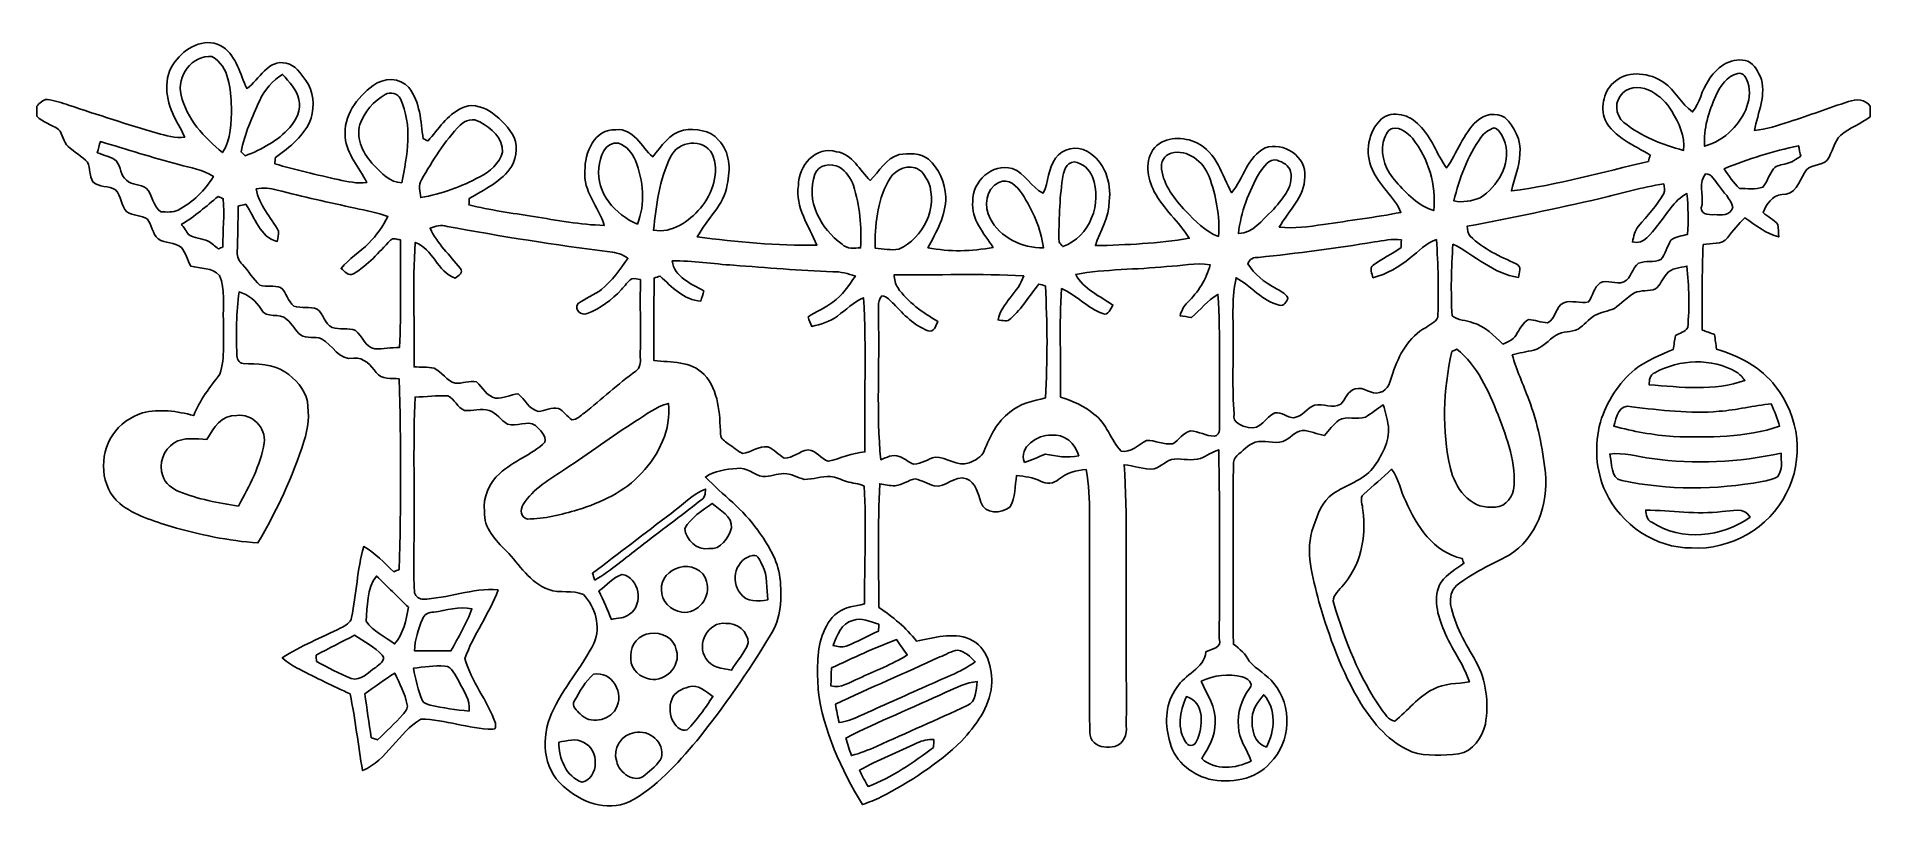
# Model space of a CAD drawing. Header units: centimetres. Extents: x -21.2 to 21.2, y -8.9 to 9.
import ezdxf

# ---------------------------------------------------------------- set-up
doc = ezdxf.new("R2010")
doc.units = ezdxf.units.CM
doc.header["$MEASUREMENT"] = 0
doc.layers.add('Camada 1', color=7, linetype='Continuous')

msp = doc.modelspace()

# ---------------------------------------------------------------- linework, layer by layer
at = {"layer": 'Camada 1', "color": 156}
for points, knots in [([(-17.92323, 8.4335), (-17.68933, 8.74148), (-17.21414, 8.95209), (-16.86383, 8.71149), (-16.86383, 8.71149), (-16.54739, 8.4903), (-16.47155, 8.08637), (-16.31773, 7.75652), (-16.31773, 7.75652), (-16.01928, 7.96078), (-15.83125, 8.44479), (-15.40439, 8.33896), (-15.40439, 8.33896), (-15.1952, 8.29874), (-15.06925, 8.10189), (-14.95284, 7.94209), (-14.95284, 7.94209), (-14.76869, 7.69373), (-14.74893, 7.35894), (-14.82831, 7.0679), (-14.82831, 7.0679), (-14.97753, 6.67314), (-15.32325, 6.40327), (-15.65592, 6.16656), (-15.65592, 6.16656), (-15.66016, 6.11752), (-15.66474, 6.06848), (-15.66898, 6.01945), (-15.66898, 6.01945), (-15.18708, 5.87551), (-14.69531, 5.76721), (-14.20565, 5.65326), (-14.20565, 5.65326), (-13.9887, 5.61058), (-13.76821, 5.55378), (-13.54525, 5.58341), (-13.54525, 5.58341), (-13.70789, 5.93549), (-14.01163, 6.22688), (-14.04197, 6.63152), (-14.04197, 6.63152), (-14.097, 7.12082), (-13.76927, 7.5505), (-13.3985, 7.82496), (-13.3985, 7.82496), (-13.16179, 8.00911), (-12.7769, 8.0197), (-12.57688, 7.77769), (-12.57688, 7.77769), (-12.30947, 7.44714), (-12.29889, 6.99911), (-12.24421, 6.59589), (-12.24421, 6.59589), (-12.20611, 6.58001), (-12.16801, 6.56414), (-12.12956, 6.54756), (-12.12956, 6.54756), (-11.89602, 6.81849), (-11.69, 7.13952), (-11.35874, 7.30109), (-11.35874, 7.30109), (-11.15554, 7.41539), (-10.90824, 7.3473), (-10.71774, 7.23935), (-10.71774, 7.23935), (-10.50854, 7.10212), (-10.32263, 6.92362), (-10.18857, 6.7116), (-10.18857, 6.7116), (-10.05275, 6.48617), (-10.07392, 6.18878), (-10.19775, 5.963), (-10.19775, 5.963), (-10.42811, 5.60846), (-10.82851, 5.42784), (-11.17988, 5.21935), (-11.17988, 5.21935), (-11.18235, 5.1689), (-11.18447, 5.11845), (-11.18658, 5.06765), (-11.18658, 5.06765), (-10.69657, 4.95018), (-10.19704, 4.88209), (-9.70033, 4.8006), (-9.70033, 4.8006), (-9.15635, 4.72052), (-8.61448, 4.60834), (-8.06274, 4.59775), (-8.06274, 4.59775), (-8.19785, 5.0232), (-8.55486, 5.38409), (-8.50759, 5.85646), (-8.50759, 5.85646), (-8.52029, 6.26392), (-8.28604, 6.83366), (-7.79709, 6.80544), (-7.79709, 6.80544), (-7.3847, 6.84248), (-7.20584, 6.41385), (-6.94514, 6.17961), (-6.94514, 6.17961), (-6.7437, 6.4195), (-6.56026, 6.72112), (-6.23252, 6.79662), (-6.23252, 6.79662), (-5.95207, 6.83084), (-5.61975, 6.80261), (-5.42678, 6.56766), (-5.42678, 6.56766), (-5.15691, 6.29849), (-5.14279, 5.88857), (-5.22676, 5.53896), (-5.22676, 5.53896), (-5.29519, 5.05989), (-5.70512, 4.74098), (-5.91573, 4.32964), (-5.91573, 4.32964), (-5.00027, 4.21957), (-4.07776, 4.1208), (-3.15419, 4.14373), (-3.15419, 4.14373), (-3.33798, 4.58611), (-3.65972, 5.01403), (-3.58211, 5.52132), (-3.58211, 5.52132), (-3.58175, 5.969), (-3.18276, 6.44596), (-2.69769, 6.29814), (-2.69769, 6.29814), (-2.32763, 6.24311), (-2.16888, 5.86317), (-1.92264, 5.63386), (-1.92264, 5.63386), (-1.71626, 5.842), (-1.5561, 6.14327), (-1.25765, 6.23147), (-1.25765, 6.23147), (-1.03011, 6.26816), (-0.77082, 6.26816), (-0.57714, 6.12563), (-0.57714, 6.12563), (-0.33055, 5.90938), (-0.19226, 5.5813), (-0.17956, 5.25639), (-0.17956, 5.25639), (-0.1711, 4.82847), (-0.39687, 4.44817), (-0.58984, 4.08164), (-0.58984, 4.08164), (-0.0956, 3.98145), (0.42051, 3.99697), (0.91475, 4.09046), (0.91475, 4.09046), (0.70591, 4.41925), (0.39405, 4.73216), (0.44697, 5.15655), (0.44697, 5.15655), (0.43039, 5.61411), (0.89958, 6.03885), (1.35396, 5.90621), (1.35396, 5.90621), (1.66017, 5.81625), (1.78717, 5.46417), (2.07363, 5.34247), (2.07363, 5.34247), (2.19428, 5.60176), (2.18863, 5.91009), (2.35232, 6.15103), (2.35232, 6.15103), (2.51495, 6.37293), (2.8515, 6.45054), (3.08998, 6.29955), (3.08998, 6.29955), (3.49038, 6.08048), (3.65054, 5.58694), (3.59481, 5.15302), (3.59481, 5.15302), (3.60116, 4.78014), (3.37855, 4.47252), (3.27519, 4.12962), (3.27519, 4.12962), (3.99909, 4.14584), (4.72616, 4.18077), (5.44124, 4.30001), (5.44124, 4.30001), (5.20629, 4.68312), (4.84576, 4.97487), (4.63479, 5.37527), (4.63479, 5.37527), (4.47499, 5.68784), (4.40302, 6.10623), (4.64538, 6.39621), (4.64538, 6.39621), (4.89585, 6.65374), (5.31319, 6.6481), (5.61975, 6.50064), (5.61975, 6.50064), (6.07519, 6.2805), (6.19654, 5.75945), (6.42091, 5.35093), (6.42091, 5.35093), (6.70031, 5.6836), (6.77792, 6.1782), (7.19561, 6.38634), (7.19561, 6.38634), (7.60624, 6.53838), (8.1661, 6.18208), (8.1086, 5.71747), (8.1086, 5.71747), (8.11036, 5.25886), (7.73077, 4.93395), (7.52157, 4.55895), (7.52157, 4.55895), (7.8613, 4.51344), (8.20244, 4.57024), (8.53863, 4.61716), (8.53863, 4.61716), (9.13589, 4.70606), (9.73525, 4.78402), (10.32898, 4.89656), (10.32898, 4.89656), (10.17693, 5.27156), (9.81428, 5.51356), (9.66929, 5.8928), (9.66929, 5.8928), (9.48902, 6.27415), (9.57333, 6.76169), (9.87919, 7.0545), (9.87919, 7.0545), (10.13989, 7.2651), (10.54982, 7.14798), (10.75196, 6.90633), (10.75196, 6.90633), (11.04724, 6.63434), (11.14813, 6.2357), (11.38414, 5.92279), (11.38414, 5.92279), (11.63426, 6.27239), (11.76337, 6.70419), (12.08052, 7.00511), (12.08052, 7.00511), (12.24809, 7.1628), (12.53102, 7.21501), (12.72857, 7.08413), (12.72857, 7.08413), (12.95612, 6.87423), (13.10887, 6.56167), (13.075, 6.24628), (13.075, 6.24628), (13.07042, 5.94889), (12.93848, 5.67796), (12.88097, 5.3908), (12.88097, 5.3908), (13.95095, 5.53014), (14.99341, 5.82577), (16.04186, 6.07342), (16.04186, 6.07342), (16.05668, 6.12211), (16.07185, 6.17044), (16.08737, 6.21877), (16.08737, 6.21877), (15.71448, 6.45054), (15.24988, 6.61635), (15.04491, 7.03474), (15.04491, 7.03474), (14.92109, 7.33884), (15.01845, 7.73042), (15.28445, 7.92797), (15.28445, 7.92797), (15.60054, 8.18056), (16.08102, 8.11777), (16.39676, 7.89446), (16.39676, 7.89446), (16.66487, 7.71666), (16.80316, 7.40057), (17.0628, 7.21677), (17.0628, 7.21677), (17.23743, 7.42774), (17.26706, 7.71701), (17.42828, 7.93785), (17.42828, 7.93785), (17.59162, 8.23136), (17.92958, 8.47584), (18.27918, 8.40387), (18.27918, 8.40387), (18.45522, 8.36648), (18.54729, 8.18797), (18.62596, 8.04157), (18.62596, 8.04157), (18.78647, 7.62), (18.56634, 7.20019), (18.49155, 6.7878), (18.49155, 6.7878), (18.76742, 6.8132), (19.0306, 6.90421), (19.29342, 6.98712), (19.29342, 6.98712), (19.75203, 7.13599), (20.20464, 7.3025), (20.66149, 7.45631), (20.66149, 7.45631), (20.83647, 7.51311), (21.05166, 7.51628), (21.16667, 7.34871), (21.16667, 7.34871), (21.16667, 7.34871), (21.16667, 7.10247), (21.16667, 7.10247), (21.16667, 7.10247), (20.94794, 6.94619), (20.69253, 6.84847), (20.48298, 6.67914), (20.48298, 6.67914), (20.32035, 6.52462), (20.29601, 6.28368), (20.1736, 6.1027), (20.1736, 6.1027), (20.03072, 5.94819), (19.74497, 6.02333), (19.64584, 5.81131), (19.64584, 5.81131), (19.53189, 5.59858), (19.42183, 5.29026), (19.12302, 5.30789), (19.12302, 5.30789), (18.90148, 5.28496), (18.76531, 5.08529), (18.68946, 4.89444), (18.68946, 4.89444), (18.79353, 4.79742), (18.94205, 4.73639), (19.02954, 4.61892), (19.02954, 4.61892), (19.04612, 4.52614), (19.04753, 4.42736), (19.05282, 4.33246), (19.05282, 4.33246), (18.75296, 4.40161), (18.51977, 4.60516), (18.27177, 4.77273), (18.27177, 4.77273), (18.1229, 4.63268), (17.99555, 4.47393), (17.87137, 4.31271), (17.87137, 4.31271), (17.74119, 4.13844), (17.49319, 4.19488), (17.30763, 4.15502), (17.30763, 4.15502), (17.27729, 3.49779), (17.2847, 2.83951), (17.28505, 2.18122), (17.28505, 2.18122), (17.3796, 2.1463), (17.47379, 2.11314), (17.5701, 2.07786), (17.5701, 2.07786), (17.58385, 1.96638), (17.60043, 1.85314), (17.61525, 1.74061), (17.61525, 1.74061), (18.13383, 1.58256), (18.64536, 1.32433), (18.97662, 0.87983), (18.97662, 0.87983), (19.53401, 0.20355), (19.64408, -0.81527), (19.22603, -1.58785), (19.22603, -1.58785), (18.83657, -2.39501), (17.93028, -2.89736), (17.04163, -2.84833), (17.04163, -2.84833), (16.20202, -2.85221), (15.4111, -2.31069), (15.05761, -1.55892), (15.05761, -1.55892), (14.82266, -1.0601), (14.79268, -0.47131), (14.93379, 0.05821), (14.93379, 0.05821), (15.08442, 0.52352), (15.34901, 0.96167), (15.73212, 1.27176), (15.73212, 1.27176), (15.99706, 1.47779), (16.31138, 1.60337), (16.6176, 1.7332), (16.6176, 1.7332), (16.63241, 1.84044), (16.64935, 1.94627), (16.66557, 2.05281), (16.66557, 2.05281), (16.76118, 2.11102), (16.88959, 2.13713), (16.95203, 2.23767), (16.95203, 2.23767), (16.9926, 2.70933), (16.98272, 3.18594), (16.93086, 3.65619), (16.93086, 3.65619), (16.77211, 3.61703), (16.57209, 3.61879), (16.46308, 3.4738), (16.46308, 3.4738), (16.36218, 3.37185), (16.32408, 3.2198), (16.20943, 3.13126), (16.20943, 3.13126), (16.05209, 3.07269), (15.87359, 3.10656), (15.71837, 3.04094), (15.71837, 3.04094), (15.55221, 2.93829), (15.42062, 2.78977), (15.25834, 2.68217), (15.25834, 2.68217), (15.10806, 2.61408), (14.93908, 2.59609), (14.7955, 2.51425), (14.7955, 2.51425), (14.65545, 2.42887), (14.55773, 2.29129), (14.42226, 2.20063), (14.42226, 2.20063), (14.26245, 2.12231), (14.06313, 2.16782), (13.91355, 2.06093), (13.91355, 2.06093), (13.73364, 1.95756), (13.60311, 1.76847), (13.39462, 1.71873), (13.39462, 1.71873), (13.22987, 1.67887), (13.06301, 1.65135), (12.89932, 1.61114), (12.89932, 1.61114), (12.99386, 1.25518), (13.15685, 0.92322), (13.28067, 0.5775), (13.28067, 0.5775), (13.49022, 0.03457), (13.60029, -0.54081), (13.66626, -1.11725), (13.66626, -1.11725), (13.74175, -1.83374), (13.45389, -2.62431), (12.82594, -3.01554), (12.82594, -3.01554), (12.41319, -3.23074), (11.98069, -3.42089), (11.61591, -3.71546), (11.61591, -3.71546), (11.49103, -3.82023), (11.45928, -3.99627), (11.47762, -4.15149), (11.47762, -4.15149), (11.56017, -4.63374), (11.82758, -5.05001), (12.06182, -5.46982), (12.06182, -5.46982), (12.31053, -5.90374), (12.35463, -6.42867), (12.2809, -6.91621), (12.2809, -6.91621), (12.20399, -7.22454), (11.99515, -7.54168), (11.66142, -7.60165), (11.66142, -7.60165), (11.30512, -7.62494), (10.92694, -7.66833), (10.58157, -7.55332), (10.58157, -7.55332), (10.06898, -7.33813), (9.69433, -6.89398), (9.40541, -6.43361), (9.40541, -6.43361), (8.9595, -5.70971), (8.6748, -4.90008), (8.43739, -4.08764), (8.43739, -4.08764), (8.2938, -3.53025), (8.09872, -2.91747), (8.31074, -2.35091), (8.31074, -2.35091), (8.41163, -2.08139), (8.50194, -1.76459), (8.76018, -1.60126), (8.76018, -1.60126), (9.0611, -1.39171), (9.44351, -1.29611), (9.68375, -1.00506), (9.68375, -1.00506), (9.88377, -0.72531), (10.07075, -0.3997), (10.04147, -0.04163), (10.04147, -0.04163), (10.01642, 0.12665), (9.96809, 0.28998), (9.92152, 0.45332), (9.92152, 0.45332), (9.77935, 0.36512), (9.65059, 0.25682), (9.50807, 0.16933), (9.50807, 0.16933), (9.31192, 0.10795), (9.08332, 0.20602), (8.89705, 0.09807), (8.89705, 0.09807), (8.7637, 0.00459), (8.6741, -0.13652), (8.56368, -0.254), (8.56368, -0.254), (8.39258, -0.2219), (8.22925, -0.13935), (8.05427, -0.133), (8.05427, -0.133), (7.87859, -0.16298), (7.76464, -0.32173), (7.60695, -0.39194), (7.60695, -0.39194), (7.39422, -0.44909), (7.17232, -0.35207), (6.96101, -0.40534), (6.96101, -0.40534), (6.79767, -0.47484), (6.6742, -0.61101), (6.53838, -0.72037), (6.53838, -0.72037), (6.4202, -0.8315), (6.48406, -1.02129), (6.45477, -1.16205), (6.45477, -1.16205), (6.45125, -2.46451), (6.45442, -3.76731), (6.46077, -5.06977), (6.46077, -5.06977), (6.6107, -5.17278), (6.74476, -5.29802), (6.82942, -5.46312), (6.82942, -5.46312), (6.99805, -5.65432), (7.23547, -5.77286), (7.39563, -5.97394), (7.39563, -5.97394), (7.83272, -6.48582), (7.79462, -7.3346), (7.31344, -7.80662), (7.31344, -7.80662), (6.97124, -8.20596), (6.38704, -8.28534), (5.89597, -8.18092), (5.89597, -8.18092), (5.46347, -8.06238), (5.05848, -7.72195), (4.98087, -7.2644), (4.98087, -7.2644), (4.86727, -6.86823), (4.90079, -6.40786), (5.15408, -6.07095), (5.15408, -6.07095), (5.33717, -5.7531), (5.78273, -5.65185), (5.82859, -5.24369), (5.82859, -5.24369), (5.94607, -5.17596), (6.21665, -5.1622), (6.13445, -4.93995), (6.13445, -4.93995), (6.14221, -3.48756), (6.15068, -2.03412), (6.12246, -0.58173), (6.12246, -0.58173), (5.97359, -0.63288), (5.84376, -0.72178), (5.70089, -0.78493), (5.70089, -0.78493), (5.50439, -0.84384), (5.30049, -0.78387), (5.10117, -0.79516), (5.10117, -0.79516), (4.91807, -0.80962), (4.80131, -0.97049), (4.63444, -1.02341), (4.63444, -1.02341), (4.39737, -1.04316), (4.1723, -0.95356), (3.93982, -0.92639), (3.93982, -0.92639), (4.01673, -2.10961), (3.97898, -3.29565), (3.98604, -4.48028), (3.98604, -4.48028), (3.97933, -5.30401), (3.99944, -6.1281), (3.98815, -6.95219), (3.98815, -6.95219), (4.02343, -7.14692), (3.91654, -7.36882), (3.72463, -7.43162), (3.72463, -7.43162), (3.56376, -7.44996), (3.36903, -7.46195), (3.24556, -7.33778), (3.24556, -7.33778), (3.10656, -7.21713), (3.16336, -7.0037), (3.13902, -6.84565), (3.13902, -6.84565), (3.13478, -5.25745), (3.14184, -3.66924), (3.14325, -2.08104), (3.14325, -2.08104), (3.14043, -1.73249), (3.13161, -1.38254), (3.06458, -1.03964), (3.06458, -1.03964), (2.83527, -1.04563), (2.60844, -1.11725), (2.42993, -1.26294), (2.42993, -1.26294), (2.31599, -1.36984), (2.14242, -1.37336), (2.00942, -1.30246), (2.00942, -1.30246), (1.83832, -1.21497), (1.64324, -1.20086), (1.45662, -1.17228), (1.45662, -1.17228), (1.41922, -1.41746), (1.43334, -1.68204), (1.30281, -1.90288), (1.30281, -1.90288), (1.10455, -2.06304), (0.72461, -2.07292), (0.62794, -1.79282), (0.62794, -1.79282), (0.56656, -1.59632), (0.51929, -1.33597), (0.29916, -1.25236), (0.29916, -1.25236), (0.0194, -1.15182), (-0.16933, -1.46932), (-0.44309, -1.41464), (-0.44309, -1.41464), (-0.59337, -1.37089), (-0.72954, -1.28729), (-0.88336, -1.25483), (-0.88336, -1.25483), (-1.04599, -1.27776), (-1.18075, -1.39418), (-1.34479, -1.41287), (-1.34479, -1.41287), (-1.4665, -1.41711), (-1.58503, -1.38359), (-1.70392, -1.36596), (-1.70392, -1.36596), (-1.74872, -2.31704), (-1.72826, -3.26954), (-1.72226, -4.22134), (-1.72226, -4.22134), (-1.39876, -4.43689), (-1.09326, -4.68524), (-0.85796, -4.9978), (-0.85796, -4.9978), (-0.45226, -4.92407), (-0.02399, -4.78296), (0.37677, -4.95053), (0.37677, -4.95053), (0.77752, -5.13115), (0.91264, -5.62504), (0.87842, -6.03003), (0.87842, -6.03003), (0.82726, -6.52956), (0.51576, -6.95325), (0.18133, -7.30779), (0.18133, -7.30779), (-0.35701, -7.83943), (-1.00612, -8.24159), (-1.67217, -8.59296), (-1.67217, -8.59296), (-1.81081, -8.66457), (-1.95756, -8.7189), (-2.10467, -8.77041), (-2.10467, -8.77041), (-2.58868, -7.95408), (-3.01449, -7.07602), (-3.12138, -6.1214), (-3.12138, -6.1214), (-3.14642, -5.70512), (-3.16406, -5.27191), (-3.03354, -4.87045), (-3.03354, -4.87045), (-2.95522, -4.6736), (-2.8642, -4.46229), (-2.67511, -4.34728), (-2.67511, -4.34728), (-2.50155, -4.20229), (-2.26907, -4.18994), (-2.05811, -4.13879), (-2.05811, -4.13879), (-2.05176, -3.23391), (-2.01683, -2.32692), (-2.05916, -1.42311), (-2.05916, -1.42311), (-2.18475, -1.35431), (-2.33362, -1.35643), (-2.46733, -1.31198), (-2.46733, -1.31198), (-2.59256, -1.27529), (-2.71074, -1.21109), (-2.84162, -1.20086), (-2.84162, -1.20086), (-3.04729, -1.17863), (-3.24062, -1.27071), (-3.44452, -1.26436), (-3.44452, -1.26436), (-3.60327, -1.22767), (-3.74438, -1.12677), (-3.91336, -1.13136), (-3.91336, -1.13136), (-4.07952, -1.13065), (-4.2358, -1.20579), (-4.40126, -1.20191), (-4.40126, -1.20191), (-4.60869, -1.15499), (-4.77837, -0.98425), (-5.00451, -1.01), (-5.00451, -1.01), (-5.25321, -1.03893), (-5.51674, -1.06257), (-5.72699, -1.21144), (-5.72699, -1.21144), (-5.32941, -1.62419), (-4.84822, -1.96039), (-4.51944, -2.43664), (-4.51944, -2.43664), (-4.28378, -2.76648), (-4.05624, -3.12314), (-4.00614, -3.53554), (-4.00614, -3.53554), (-3.95676, -3.98498), (-3.97263, -4.47957), (-4.23333, -4.86833), (-4.23333, -4.86833), (-4.74451, -5.71465), (-5.30789, -6.53062), (-5.92914, -7.30074), (-5.92914, -7.30074), (-6.38457, -7.83025), (-6.85906, -8.37953), (-7.48877, -8.7062), (-7.48877, -8.7062), (-8.01264, -8.94856), (-8.61272, -8.70444), (-9.01418, -8.34249), (-9.01418, -8.34249), (-9.49325, -7.93679), (-9.51759, -7.21078), (-9.28088, -6.66609), (-9.28088, -6.66609), (-9.01382, -6.08859), (-8.5852, -5.60458), (-8.29769, -5.03802), (-8.29769, -5.03802), (-8.13894, -4.66549), (-8.26417, -4.20441), (-8.54392, -3.92465), (-8.54392, -3.92465), (-8.79228, -3.79765), (-9.09073, -3.90948), (-9.34614, -3.80471), (-9.34614, -3.80471), (-9.78041, -3.65478), (-10.02171, -3.23003), (-10.32545, -2.91641), (-10.32545, -2.91641), (-10.56569, -2.66912), (-10.85427, -2.38478), (-10.8264, -2.00872), (-10.8264, -2.00872), (-10.8712, -1.68099), (-10.72339, -1.34373), (-10.47503, -1.13206), (-10.47503, -1.13206), (-10.16952, -0.83326), (-9.73702, -0.70379), (-9.43292, -0.40675), (-9.43292, -0.40675), (-9.38671, -0.25576), (-9.56451, -0.12171), (-9.64706, -0.01764), (-9.64706, -0.01764), (-9.8492, 0.1076), (-10.08274, -0.06032), (-10.293, 0.01094), (-10.293, 0.01094), (-10.45316, 0.08996), (-10.54312, 0.27129), (-10.72021, 0.3242), (-10.72021, 0.3242), (-10.90507, 0.38594), (-11.10015, 0.29704), (-11.28854, 0.32844), (-11.28854, 0.32844), (-11.45646, 0.38806), (-11.51325, 0.59478), (-11.67518, 0.66111), (-11.67518, 0.66111), (-11.92636, 0.67698), (-12.17789, 0.63676), (-12.42942, 0.63571), (-12.42942, 0.63571), (-12.47599, -0.37536), (-12.44424, -1.38747), (-12.45376, -2.39889), (-12.45376, -2.39889), (-12.45129, -2.88078), (-12.47599, -3.36409), (-12.4467, -3.84598), (-12.4467, -3.84598), (-12.44, -3.93806), (-12.36239, -4.01779), (-12.27102, -4.03049), (-12.27102, -4.03049), (-11.67977, -4.02061), (-11.10862, -3.76061), (-10.51419, -3.81529), (-10.51419, -3.81529), (-10.7128, -4.37021), (-11.08992, -4.84329), (-11.27866, -5.40032), (-11.27866, -5.40032), (-11.13825, -5.93549), (-10.75161, -6.37046), (-10.57522, -6.89328), (-10.57522, -6.89328), (-10.56993, -6.94866), (-10.55088, -7.04744), (-10.63872, -7.03051), (-10.63872, -7.03051), (-11.19893, -7.02451), (-11.73586, -6.80438), (-12.29642, -6.79767), (-12.29642, -6.79767), (-12.81677, -7.10459), (-13.07394, -7.74418), (-13.64297, -7.98548), (-13.64297, -7.98548), (-13.75057, -7.39775), (-13.80314, -6.8012), (-13.9319, -6.21736), (-13.9319, -6.21736), (-14.32454, -6.03391), (-14.71436, -5.84341), (-15.101, -5.64762), (-15.101, -5.64762), (-15.24458, -5.57742), (-15.37935, -5.48957), (-15.49576, -5.37951), (-15.49576, -5.37951), (-15.06961, -5.1054), (-14.59759, -4.91843), (-14.14603, -4.693), (-14.14603, -4.693), (-14.04408, -4.63938), (-13.91638, -4.58082), (-13.89627, -4.45276), (-13.89627, -4.45276), (-13.78232, -3.90948), (-13.77033, -3.34716), (-13.61299, -2.8127), (-13.61299, -2.8127), (-13.35158, -2.96651), (-13.14132, -3.18841), (-12.92437, -3.39619), (-12.92437, -3.39619), (-12.88203, -3.3782), (-12.83935, -3.36056), (-12.79701, -3.34327), (-12.79701, -3.34327), (-12.75256, -1.87819), (-12.75503, -0.41063), (-12.79454, 1.0541), (-12.79454, 1.0541), (-12.97658, 1.08021), (-13.20835, 1.02588), (-13.32653, 1.20121), (-13.32653, 1.20121), (-13.44965, 1.37195), (-13.61546, 1.55222), (-13.84476, 1.53494), (-13.84476, 1.53494), (-14.1919, 1.45556), (-14.33265, 1.84679), (-14.58842, 1.98261), (-14.58842, 1.98261), (-14.74611, 2.03835), (-14.93026, 1.97732), (-15.07702, 2.06904), (-15.07702, 2.06904), (-15.20049, 2.17064), (-15.2654, 2.32586), (-15.39028, 2.42676), (-15.39028, 2.42676), (-15.55503, 2.59539), (-15.87006, 2.42958), (-15.98753, 2.66382), (-15.98753, 2.66382), (-16.10325, 2.85362), (-16.27681, 3.00108), (-16.49377, 3.06246), (-16.49377, 3.06246), (-16.5548, 2.5848), (-16.56468, 2.10114), (-16.54598, 1.62031), (-16.54598, 1.62031), (-16.54563, 1.53035), (-16.50435, 1.41676), (-16.39923, 1.41217), (-16.39923, 1.41217), (-16.07502, 1.38783), (-15.71801, 1.40935), (-15.43473, 1.21885), (-15.43473, 1.21885), (-15.20155, 1.05198), (-14.97259, 0.82656), (-14.91756, 0.5334), (-14.91756, 0.5334), (-14.87029, 0.22578), (-14.89287, -0.09313), (-14.99693, -0.3877), (-14.99693, -0.3877), (-15.25587, -1.20791), (-15.62664, -1.98931), (-16.0588, -2.73191), (-16.0588, -2.73191), (-16.73719, -2.68217), (-17.40641, -2.54353), (-18.05869, -2.35444), (-18.05869, -2.35444), (-18.47321, -2.22426), (-18.9043, -2.09726), (-19.25002, -1.82174), (-19.25002, -1.82174), (-19.69735, -1.44004), (-19.73298, -0.71049), (-19.40983, -0.23883), (-19.40983, -0.23883), (-19.25461, 0.01199), (-18.99461, 0.17745), (-18.72156, 0.27376), (-18.72156, 0.27376), (-18.32963, 0.36689), (-17.92464, 0.30974), (-17.54117, 0.20884), (-17.54117, 0.20884), (-17.40253, 0.5648), (-17.16758, 0.86395), (-16.93615, 1.1624), (-16.93615, 1.1624), (-16.80774, 1.55716), (-16.87371, 1.98931), (-16.85255, 2.39889), (-16.85255, 2.39889), (-16.87653, 2.74496), (-16.80069, 3.1175), (-16.94885, 3.44276), (-16.94885, 3.44276), (-17.11007, 3.62832), (-17.38877, 3.59339), (-17.6082, 3.65901), (-17.6082, 3.65901), (-17.6844, 3.79942), (-17.7292, 3.95993), (-17.82515, 4.08764), (-17.82515, 4.08764), (-17.97685, 4.21358), (-18.20368, 4.1783), (-18.36526, 4.2859), (-18.36526, 4.2859), (-18.49543, 4.40796), (-18.5046, 4.60657), (-18.61044, 4.7438), (-18.61044, 4.7438), (-18.75084, 4.83799), (-18.94311, 4.81224), (-19.08281, 4.90996), (-19.08281, 4.90996), (-19.22886, 5.04402), (-19.20593, 5.27897), (-19.34527, 5.41726), (-19.34527, 5.41726), (-19.50297, 5.51921), (-19.72663, 5.46594), (-19.86703, 5.60176), (-19.86703, 5.60176), (-19.9577, 5.7344), (-19.91995, 5.91185), (-19.99086, 6.05296), (-19.99086, 6.05296), (-20.12209, 6.19407), (-20.29178, 6.29073), (-20.43783, 6.41421), (-20.43783, 6.41421), (-20.55248, 6.52216), (-20.5553, 6.70242), (-20.66396, 6.81284), (-20.66396, 6.81284), (-20.82377, 6.92644), (-21.02626, 6.97371), (-21.16667, 7.11694), (-21.16667, 7.11694), (-21.16667, 7.11694), (-21.16667, 7.34589), (-21.16667, 7.34589), (-21.16667, 7.34589), (-21.09999, 7.41468), (-21.02555, 7.50252), (-20.92184, 7.50252), (-20.92184, 7.50252), (-20.75427, 7.4743), (-20.58987, 7.42668), (-20.42865, 7.37341), (-20.42865, 7.37341), (-19.75167, 7.14657), (-19.07222, 6.92714), (-18.38748, 6.72606), (-18.38748, 6.72606), (-18.17934, 6.67067), (-17.96662, 6.60012), (-17.7486, 6.63469), (-17.7486, 6.63469), (-17.8315, 6.8266), (-17.94686, 7.00229), (-18.03365, 7.19208), (-18.03365, 7.19208), (-18.20651, 7.58684), (-18.24002, 8.10084), (-17.92323, 8.4335), (-17.92323, 8.4335), (-17.92323, 8.4335), (-17.92323, 8.4335), (-17.92323, 8.4335)], [0, 0, 0, 0, 0.00381679, 0.00381679, 0.00381679, 0.00381679, 0.00763359, 0.00763359, 0.00763359, 0.00763359, 0.01145038, 0.01145038, 0.01145038, 0.01145038, 0.01526718, 0.01526718, 0.01526718, 0.01526718, 0.01908397, 0.01908397, 0.01908397, 0.01908397, 0.02290076, 0.02290076, 0.02290076, 0.02290076, 0.02671756, 0.02671756, 0.02671756, 0.02671756, 0.03053435, 0.03053435, 0.03053435, 0.03053435, 0.03435115, 0.03435115, 0.03435115, 0.03435115, 0.03816794, 0.03816794, 0.03816794, 0.03816794, 0.04198473, 0.04198473, 0.04198473, 0.04198473, 0.04580153, 0.04580153, 0.04580153, 0.04580153, 0.04961832, 0.04961832, 0.04961832, 0.04961832, 0.05343511, 0.05343511, 0.05343511, 0.05343511, 0.05725191, 0.05725191, 0.05725191, 0.05725191, 0.0610687, 0.0610687, 0.0610687, 0.0610687, 0.0648855, 0.0648855, 0.0648855, 0.0648855, 0.06870229, 0.06870229, 0.06870229, 0.06870229, 0.07251908, 0.07251908, 0.07251908, 0.07251908, 0.07633588, 0.07633588, 0.07633588, 0.07633588, 0.08015267, 0.08015267, 0.08015267, 0.08015267, 0.08396947, 0.08396947, 0.08396947, 0.08396947, 0.08778626, 0.08778626, 0.08778626, 0.08778626, 0.09160305, 0.09160305, 0.09160305, 0.09160305, 0.09541985, 0.09541985, 0.09541985, 0.09541985, 0.09923664, 0.09923664, 0.09923664, 0.09923664, 0.10305344, 0.10305344, 0.10305344, 0.10305344, 0.10687023, 0.10687023, 0.10687023, 0.10687023, 0.11068702, 0.11068702, 0.11068702, 0.11068702, 0.11450382, 0.11450382, 0.11450382, 0.11450382, 0.11832061, 0.11832061, 0.11832061, 0.11832061, 0.1221374, 0.1221374, 0.1221374, 0.1221374, 0.1259542, 0.1259542, 0.1259542, 0.1259542, 0.12977099, 0.12977099, 0.12977099, 0.12977099, 0.13358779, 0.13358779, 0.13358779, 0.13358779, 0.13740458, 0.13740458, 0.13740458, 0.13740458, 0.14122137, 0.14122137, 0.14122137, 0.14122137, 0.14503817, 0.14503817, 0.14503817, 0.14503817, 0.14885496, 0.14885496, 0.14885496, 0.14885496, 0.15267176, 0.15267176, 0.15267176, 0.15267176, 0.15648855, 0.15648855, 0.15648855, 0.15648855, 0.16030534, 0.16030534, 0.16030534, 0.16030534, 0.16412214, 0.16412214, 0.16412214, 0.16412214, 0.16793893, 0.16793893, 0.16793893, 0.16793893, 0.17175573, 0.17175573, 0.17175573, 0.17175573, 0.17557252, 0.17557252, 0.17557252, 0.17557252, 0.17938931, 0.17938931, 0.17938931, 0.17938931, 0.18320611, 0.18320611, 0.18320611, 0.18320611, 0.1870229, 0.1870229, 0.1870229, 0.1870229, 0.19083969, 0.19083969, 0.19083969, 0.19083969, 0.19465649, 0.19465649, 0.19465649, 0.19465649, 0.19847328, 0.19847328, 0.19847328, 0.19847328, 0.20229008, 0.20229008, 0.20229008, 0.20229008, 0.20610687, 0.20610687, 0.20610687, 0.20610687, 0.20992366, 0.20992366, 0.20992366, 0.20992366, 0.21374046, 0.21374046, 0.21374046, 0.21374046, 0.21755725, 0.21755725, 0.21755725, 0.21755725, 0.22137405, 0.22137405, 0.22137405, 0.22137405, 0.22519084, 0.22519084, 0.22519084, 0.22519084, 0.22900763, 0.22900763, 0.22900763, 0.22900763, 0.23282443, 0.23282443, 0.23282443, 0.23282443, 0.23664122, 0.23664122, 0.23664122, 0.23664122, 0.24045802, 0.24045802, 0.24045802, 0.24045802, 0.24427481, 0.24427481, 0.24427481, 0.24427481, 0.2480916, 0.2480916, 0.2480916, 0.2480916, 0.2519084, 0.2519084, 0.2519084, 0.2519084, 0.25572519, 0.25572519, 0.25572519, 0.25572519, 0.25954198, 0.25954198, 0.25954198, 0.25954198, 0.26335878, 0.26335878, 0.26335878, 0.26335878, 0.26717557, 0.26717557, 0.26717557, 0.26717557, 0.27099237, 0.27099237, 0.27099237, 0.27099237, 0.27480916, 0.27480916, 0.27480916, 0.27480916, 0.27862595, 0.27862595, 0.27862595, 0.27862595, 0.28244275, 0.28244275, 0.28244275, 0.28244275, 0.28625954, 0.28625954, 0.28625954, 0.28625954, 0.29007634, 0.29007634, 0.29007634, 0.29007634, 0.29389313, 0.29389313, 0.29389313, 0.29389313, 0.29770992, 0.29770992, 0.29770992, 0.29770992, 0.30152672, 0.30152672, 0.30152672, 0.30152672, 0.30534351, 0.30534351, 0.30534351, 0.30534351, 0.30916031, 0.30916031, 0.30916031, 0.30916031, 0.3129771, 0.3129771, 0.3129771, 0.3129771, 0.31679389, 0.31679389, 0.31679389, 0.31679389, 0.32061069, 0.32061069, 0.32061069, 0.32061069, 0.32442748, 0.32442748, 0.32442748, 0.32442748, 0.32824427, 0.32824427, 0.32824427, 0.32824427, 0.33206107, 0.33206107, 0.33206107, 0.33206107, 0.33587786, 0.33587786, 0.33587786, 0.33587786, 0.33969466, 0.33969466, 0.33969466, 0.33969466, 0.34351145, 0.34351145, 0.34351145, 0.34351145, 0.34732824, 0.34732824, 0.34732824, 0.34732824, 0.35114504, 0.35114504, 0.35114504, 0.35114504, 0.35496183, 0.35496183, 0.35496183, 0.35496183, 0.35877863, 0.35877863, 0.35877863, 0.35877863, 0.36259542, 0.36259542, 0.36259542, 0.36259542, 0.36641221, 0.36641221, 0.36641221, 0.36641221, 0.37022901, 0.37022901, 0.37022901, 0.37022901, 0.3740458, 0.3740458, 0.3740458, 0.3740458, 0.3778626, 0.3778626, 0.3778626, 0.3778626, 0.38167939, 0.38167939, 0.38167939, 0.38167939, 0.38549618, 0.38549618, 0.38549618, 0.38549618, 0.38931298, 0.38931298, 0.38931298, 0.38931298, 0.39312977, 0.39312977, 0.39312977, 0.39312977, 0.39694656, 0.39694656, 0.39694656, 0.39694656, 0.40076336, 0.40076336, 0.40076336, 0.40076336, 0.40458015, 0.40458015, 0.40458015, 0.40458015, 0.40839695, 0.40839695, 0.40839695, 0.40839695, 0.41221374, 0.41221374, 0.41221374, 0.41221374, 0.41603053, 0.41603053, 0.41603053, 0.41603053, 0.41984733, 0.41984733, 0.41984733, 0.41984733, 0.42366412, 0.42366412, 0.42366412, 0.42366412, 0.42748092, 0.42748092, 0.42748092, 0.42748092, 0.43129771, 0.43129771, 0.43129771, 0.43129771, 0.4351145, 0.4351145, 0.4351145, 0.4351145, 0.4389313, 0.4389313, 0.4389313, 0.4389313, 0.44274809, 0.44274809, 0.44274809, 0.44274809, 0.44656489, 0.44656489, 0.44656489, 0.44656489, 0.45038168, 0.45038168, 0.45038168, 0.45038168, 0.45419847, 0.45419847, 0.45419847, 0.45419847, 0.45801527, 0.45801527, 0.45801527, 0.45801527, 0.46183206, 0.46183206, 0.46183206, 0.46183206, 0.46564885, 0.46564885, 0.46564885, 0.46564885, 0.46946565, 0.46946565, 0.46946565, 0.46946565, 0.47328244, 0.47328244, 0.47328244, 0.47328244, 0.47709924, 0.47709924, 0.47709924, 0.47709924, 0.48091603, 0.48091603, 0.48091603, 0.48091603, 0.48473282, 0.48473282, 0.48473282, 0.48473282, 0.48854962, 0.48854962, 0.48854962, 0.48854962, 0.49236641, 0.49236641, 0.49236641, 0.49236641, 0.49618321, 0.49618321, 0.49618321, 0.49618321, 0.5, 0.5, 0.5, 0.5, 0.50381679, 0.50381679, 0.50381679, 0.50381679, 0.50763359, 0.50763359, 0.50763359, 0.50763359, 0.51145038, 0.51145038, 0.51145038, 0.51145038, 0.51526718, 0.51526718, 0.51526718, 0.51526718, 0.51908397, 0.51908397, 0.51908397, 0.51908397, 0.52290076, 0.52290076, 0.52290076, 0.52290076, 0.52671756, 0.52671756, 0.52671756, 0.52671756, 0.53053435, 0.53053435, 0.53053435, 0.53053435, 0.53435115, 0.53435115, 0.53435115, 0.53435115, 0.53816794, 0.53816794, 0.53816794, 0.53816794, 0.54198473, 0.54198473, 0.54198473, 0.54198473, 0.54580153, 0.54580153, 0.54580153, 0.54580153, 0.54961832, 0.54961832, 0.54961832, 0.54961832, 0.55343511, 0.55343511, 0.55343511, 0.55343511, 0.55725191, 0.55725191, 0.55725191, 0.55725191, 0.5610687, 0.5610687, 0.5610687, 0.5610687, 0.5648855, 0.5648855, 0.5648855, 0.5648855, 0.56870229, 0.56870229, 0.56870229, 0.56870229, 0.57251908, 0.57251908, 0.57251908, 0.57251908, 0.57633588, 0.57633588, 0.57633588, 0.57633588, 0.58015267, 0.58015267, 0.58015267, 0.58015267, 0.58396947, 0.58396947, 0.58396947, 0.58396947, 0.58778626, 0.58778626, 0.58778626, 0.58778626, 0.59160305, 0.59160305, 0.59160305, 0.59160305, 0.59541985, 0.59541985, 0.59541985, 0.59541985, 0.59923664, 0.59923664, 0.59923664, 0.59923664, 0.60305344, 0.60305344, 0.60305344, 0.60305344, 0.60687023, 0.60687023, 0.60687023, 0.60687023, 0.61068702, 0.61068702, 0.61068702, 0.61068702, 0.61450382, 0.61450382, 0.61450382, 0.61450382, 0.61832061, 0.61832061, 0.61832061, 0.61832061, 0.6221374, 0.6221374, 0.6221374, 0.6221374, 0.6259542, 0.6259542, 0.6259542, 0.6259542, 0.62977099, 0.62977099, 0.62977099, 0.62977099, 0.63358779, 0.63358779, 0.63358779, 0.63358779, 0.63740458, 0.63740458, 0.63740458, 0.63740458, 0.64122137, 0.64122137, 0.64122137, 0.64122137, 0.64503817, 0.64503817, 0.64503817, 0.64503817, 0.64885496, 0.64885496, 0.64885496, 0.64885496, 0.65267176, 0.65267176, 0.65267176, 0.65267176, 0.65648855, 0.65648855, 0.65648855, 0.65648855, 0.66030534, 0.66030534, 0.66030534, 0.66030534, 0.66412214, 0.66412214, 0.66412214, 0.66412214, 0.66793893, 0.66793893, 0.66793893, 0.66793893, 0.67175573, 0.67175573, 0.67175573, 0.67175573, 0.67557252, 0.67557252, 0.67557252, 0.67557252, 0.67938931, 0.67938931, 0.67938931, 0.67938931, 0.68320611, 0.68320611, 0.68320611, 0.68320611, 0.6870229, 0.6870229, 0.6870229, 0.6870229, 0.69083969, 0.69083969, 0.69083969, 0.69083969, 0.69465649, 0.69465649, 0.69465649, 0.69465649, 0.69847328, 0.69847328, 0.69847328, 0.69847328, 0.70229008, 0.70229008, 0.70229008, 0.70229008, 0.70610687, 0.70610687, 0.70610687, 0.70610687, 0.70992366, 0.70992366, 0.70992366, 0.70992366, 0.71374046, 0.71374046, 0.71374046, 0.71374046, 0.71755725, 0.71755725, 0.71755725, 0.71755725, 0.72137405, 0.72137405, 0.72137405, 0.72137405, 0.72519084, 0.72519084, 0.72519084, 0.72519084, 0.72900763, 0.72900763, 0.72900763, 0.72900763, 0.73282443, 0.73282443, 0.73282443, 0.73282443, 0.73664122, 0.73664122, 0.73664122, 0.73664122, 0.74045802, 0.74045802, 0.74045802, 0.74045802, 0.74427481, 0.74427481, 0.74427481, 0.74427481, 0.7480916, 0.7480916, 0.7480916, 0.7480916, 0.7519084, 0.7519084, 0.7519084, 0.7519084, 0.75572519, 0.75572519, 0.75572519, 0.75572519, 0.75954198, 0.75954198, 0.75954198, 0.75954198, 0.76335878, 0.76335878, 0.76335878, 0.76335878, 0.76717557, 0.76717557, 0.76717557, 0.76717557, 0.77099237, 0.77099237, 0.77099237, 0.77099237, 0.77480916, 0.77480916, 0.77480916, 0.77480916, 0.77862595, 0.77862595, 0.77862595, 0.77862595, 0.78244275, 0.78244275, 0.78244275, 0.78244275, 0.78625954, 0.78625954, 0.78625954, 0.78625954, 0.79007634, 0.79007634, 0.79007634, 0.79007634, 0.79389313, 0.79389313, 0.79389313, 0.79389313, 0.79770992, 0.79770992, 0.79770992, 0.79770992, 0.80152672, 0.80152672, 0.80152672, 0.80152672, 0.80534351, 0.80534351, 0.80534351, 0.80534351, 0.80916031, 0.80916031, 0.80916031, 0.80916031, 0.8129771, 0.8129771, 0.8129771, 0.8129771, 0.81679389, 0.81679389, 0.81679389, 0.81679389, 0.82061069, 0.82061069, 0.82061069, 0.82061069, 0.82442748, 0.82442748, 0.82442748, 0.82442748, 0.82824427, 0.82824427, 0.82824427, 0.82824427, 0.83206107, 0.83206107, 0.83206107, 0.83206107, 0.83587786, 0.83587786, 0.83587786, 0.83587786, 0.83969466, 0.83969466, 0.83969466, 0.83969466, 0.84351145, 0.84351145, 0.84351145, 0.84351145, 0.84732824, 0.84732824, 0.84732824, 0.84732824, 0.85114504, 0.85114504, 0.85114504, 0.85114504, 0.85496183, 0.85496183, 0.85496183, 0.85496183, 0.85877863, 0.85877863, 0.85877863, 0.85877863, 0.86259542, 0.86259542, 0.86259542, 0.86259542, 0.86641221, 0.86641221, 0.86641221, 0.86641221, 0.87022901, 0.87022901, 0.87022901, 0.87022901, 0.8740458, 0.8740458, 0.8740458, 0.8740458, 0.8778626, 0.8778626, 0.8778626, 0.8778626, 0.88167939, 0.88167939, 0.88167939, 0.88167939, 0.88549618, 0.88549618, 0.88549618, 0.88549618, 0.88931298, 0.88931298, 0.88931298, 0.88931298, 0.89312977, 0.89312977, 0.89312977, 0.89312977, 0.89694656, 0.89694656, 0.89694656, 0.89694656, 0.90076336, 0.90076336, 0.90076336, 0.90076336, 0.90458015, 0.90458015, 0.90458015, 0.90458015, 0.90839695, 0.90839695, 0.90839695, 0.90839695, 0.91221374, 0.91221374, 0.91221374, 0.91221374, 0.91603053, 0.91603053, 0.91603053, 0.91603053, 0.91984733, 0.91984733, 0.91984733, 0.91984733, 0.92366412, 0.92366412, 0.92366412, 0.92366412, 0.92748092, 0.92748092, 0.92748092, 0.92748092, 0.93129771, 0.93129771, 0.93129771, 0.93129771, 0.9351145, 0.9351145, 0.9351145, 0.9351145, 0.9389313, 0.9389313, 0.9389313, 0.9389313, 0.94274809, 0.94274809, 0.94274809, 0.94274809, 0.94656489, 0.94656489, 0.94656489, 0.94656489, 0.95038168, 0.95038168, 0.95038168, 0.95038168, 0.95419847, 0.95419847, 0.95419847, 0.95419847, 0.95801527, 0.95801527, 0.95801527, 0.95801527, 0.96183206, 0.96183206, 0.96183206, 0.96183206, 0.96564885, 0.96564885, 0.96564885, 0.96564885, 0.96946565, 0.96946565, 0.96946565, 0.96946565, 0.97328244, 0.97328244, 0.97328244, 0.97328244, 0.97709924, 0.97709924, 0.97709924, 0.97709924, 0.98091603, 0.98091603, 0.98091603, 0.98091603, 0.98473282, 0.98473282, 0.98473282, 0.98473282, 0.98854962, 0.98854962, 0.98854962, 0.98854962, 0.99236641, 0.99236641, 0.99236641, 0.99236641, 1, 1, 1, 1]), ([(-17.82974, 7.60554), (-17.71085, 7.05802), (-17.29669, 6.62481), (-16.87759, 6.27839), (-16.87759, 6.27839), (-16.66981, 6.58213), (-16.67968, 6.97477), (-16.66734, 7.32614), (-16.66734, 7.32614), (-16.69627, 7.73183), (-16.70755, 8.27087), (-17.1203, 8.49136), (-17.1203, 8.49136), (-17.56833, 8.5471), (-17.95462, 8.02852), (-17.82974, 7.60554), (-17.82974, 7.60554), (-17.82974, 7.60554), (-17.82974, 7.60554), (-17.82974, 7.60554)], [0, 0, 0, 0, 0.16666667, 0.16666667, 0.16666667, 0.16666667, 0.33333333, 0.33333333, 0.33333333, 0.33333333, 0.5, 0.5, 0.5, 0.5, 0.66666667, 0.66666667, 0.66666667, 0.66666667, 1, 1, 1, 1]), ([(-16.01646, 7.47959), (-16.19356, 7.09789), (-16.36607, 6.70736), (-16.44826, 6.2925), (-16.44826, 6.2925), (-16.41651, 6.26286), (-16.38512, 6.23288), (-16.35337, 6.20254), (-16.35337, 6.20254), (-15.97201, 6.34859), (-15.59913, 6.54897), (-15.32255, 6.85518), (-15.32255, 6.85518), (-15.17791, 7.03262), (-15.0495, 7.26158), (-15.11582, 7.499), (-15.11582, 7.499), (-15.15957, 7.73183), (-15.33772, 7.90998), (-15.488, 8.08108), (-15.488, 8.08108), (-15.72048, 7.94067), (-15.90851, 7.72971), (-16.01646, 7.47959), (-16.01646, 7.47959), (-16.01646, 7.47959), (-16.01646, 7.47959), (-16.01646, 7.47959)], [0, 0, 0, 0, 0.125, 0.125, 0.125, 0.125, 0.25, 0.25, 0.25, 0.25, 0.375, 0.375, 0.375, 0.375, 0.5, 0.5, 0.5, 0.5, 0.625, 0.625, 0.625, 0.625, 0.75, 0.75, 0.75, 0.75, 1, 1, 1, 1]), ([(18.10949, 8.1026), (17.85514, 8.0525), (17.70662, 7.80344), (17.59761, 7.59001), (17.59761, 7.59001), (17.44521, 7.22101), (17.30269, 6.82942), (17.34114, 6.42338), (17.34114, 6.42338), (17.57151, 6.50346), (17.80011, 6.61494), (17.96627, 6.79909), (17.96627, 6.79909), (18.26789, 7.09048), (18.4912, 7.5572), (18.30775, 7.97172), (18.30775, 7.97172), (18.27495, 8.04721), (18.20122, 8.13329), (18.10949, 8.1026), (18.10949, 8.1026), (18.10949, 8.1026), (18.10949, 8.1026), (18.10949, 8.1026)], [0, 0, 0, 0, 0.14285714, 0.14285714, 0.14285714, 0.14285714, 0.28571429, 0.28571429, 0.28571429, 0.28571429, 0.42857143, 0.42857143, 0.42857143, 0.42857143, 0.57142857, 0.57142857, 0.57142857, 0.57142857, 0.71428571, 0.71428571, 0.71428571, 0.71428571, 1, 1, 1, 1]), ([(-13.1198, 7.61682), (-13.38615, 7.46795), (-13.60205, 7.21713), (-13.70365, 6.9282), (-13.70365, 6.9282), (-13.80031, 6.57472), (-13.61405, 6.23676), (-13.38298, 5.98523), (-13.38298, 5.98523), (-13.20059, 5.81096), (-13.01256, 5.58059), (-12.73775, 5.58059), (-12.73775, 5.58059), (-12.61145, 6.21101), (-12.48128, 6.90951), (-12.7702, 7.51417), (-12.7702, 7.51417), (-12.82841, 7.64893), (-12.9988, 7.68667), (-13.1198, 7.61682), (-13.1198, 7.61682), (-13.1198, 7.61682), (-13.1198, 7.61682), (-13.1198, 7.61682)], [0, 0, 0, 0, 0.14285714, 0.14285714, 0.14285714, 0.14285714, 0.28571429, 0.28571429, 0.28571429, 0.28571429, 0.42857143, 0.42857143, 0.42857143, 0.42857143, 0.57142857, 0.57142857, 0.57142857, 0.57142857, 0.71428571, 0.71428571, 0.71428571, 0.71428571, 1, 1, 1, 1]), ([(15.45202, 7.65528), (15.2534, 7.48065), (15.26752, 7.13881), (15.47671, 6.97477), (15.47671, 6.97477), (15.87147, 6.64951), (16.36289, 6.45477), (16.85537, 6.32919), (16.85537, 6.32919), (16.90264, 6.65409), (16.7393, 6.96277), (16.58197, 7.23335), (16.58197, 7.23335), (16.47648, 7.42668), (16.30468, 7.57449), (16.12018, 7.68809), (16.12018, 7.68809), (15.91768, 7.80521), (15.63299, 7.81967), (15.45202, 7.65528), (15.45202, 7.65528), (15.45202, 7.65528), (15.45202, 7.65528), (15.45202, 7.65528)], [0, 0, 0, 0, 0.14285714, 0.14285714, 0.14285714, 0.14285714, 0.28571429, 0.28571429, 0.28571429, 0.28571429, 0.42857143, 0.42857143, 0.42857143, 0.42857143, 0.57142857, 0.57142857, 0.57142857, 0.57142857, 0.71428571, 0.71428571, 0.71428571, 0.71428571, 1, 1, 1, 1]), ([(-11.38767, 6.90739), (-11.75844, 6.54685), (-12.01702, 6.09036), (-12.28302, 5.65079), (-12.28302, 5.65079), (-12.36133, 5.52556), (-12.31194, 5.37669), (-12.29889, 5.23946), (-12.29889, 5.23946), (-11.82229, 5.31883), (-11.36262, 5.49134), (-10.93717, 5.71747), (-10.93717, 5.71747), (-10.70151, 5.8353), (-10.48985, 6.02756), (-10.40977, 6.28509), (-10.40977, 6.28509), (-10.39354, 6.61035), (-10.67505, 6.84812), (-10.93717, 6.98429), (-10.93717, 6.98429), (-11.08145, 7.08131), (-11.27584, 7.02804), (-11.38767, 6.90739), (-11.38767, 6.90739), (-11.38767, 6.90739), (-11.38767, 6.90739), (-11.38767, 6.90739)], [0, 0, 0, 0, 0.125, 0.125, 0.125, 0.125, 0.25, 0.25, 0.25, 0.25, 0.375, 0.375, 0.375, 0.375, 0.5, 0.5, 0.5, 0.5, 0.625, 0.625, 0.625, 0.625, 0.75, 0.75, 0.75, 0.75, 1, 1, 1, 1]), ([(10.13707, 6.83331), (9.99984, 6.79591), (9.96209, 6.63716), (9.91976, 6.52074), (9.91976, 6.52074), (9.84673, 6.17961), (9.99772, 5.84941), (10.22032, 5.59964), (10.22032, 5.59964), (10.46409, 5.33224), (10.72868, 5.04578), (11.0871, 4.93924), (11.0871, 4.93924), (11.1506, 5.52979), (10.96469, 6.14504), (10.59462, 6.60823), (10.59462, 6.60823), (10.47503, 6.73171), (10.32757, 6.87211), (10.13707, 6.83331), (10.13707, 6.83331), (10.13707, 6.83331), (10.13707, 6.83331), (10.13707, 6.83331)], [0, 0, 0, 0, 0.14285714, 0.14285714, 0.14285714, 0.14285714, 0.28571429, 0.28571429, 0.28571429, 0.28571429, 0.42857143, 0.42857143, 0.42857143, 0.42857143, 0.57142857, 0.57142857, 0.57142857, 0.57142857, 0.71428571, 0.71428571, 0.71428571, 0.71428571, 1, 1, 1, 1]), ([(12.17612, 6.62658), (11.85968, 6.19337), (11.68435, 5.67761), (11.55135, 5.16361), (11.55135, 5.16361), (11.75491, 5.11739), (11.96975, 5.15832), (12.16131, 5.2324), (12.16131, 5.2324), (12.56347, 5.49451), (12.8658, 6.00392), (12.73739, 6.49182), (12.73739, 6.49182), (12.68659, 6.62764), (12.6305, 6.79168), (12.4848, 6.85059), (12.4848, 6.85059), (12.36169, 6.81037), (12.25091, 6.73241), (12.17612, 6.62658), (12.17612, 6.62658), (12.17612, 6.62658), (12.17612, 6.62658), (12.17612, 6.62658)], [0, 0, 0, 0, 0.14285714, 0.14285714, 0.14285714, 0.14285714, 0.28571429, 0.28571429, 0.28571429, 0.28571429, 0.42857143, 0.42857143, 0.42857143, 0.42857143, 0.57142857, 0.57142857, 0.57142857, 0.57142857, 0.71428571, 0.71428571, 0.71428571, 0.71428571, 1, 1, 1, 1]), ([(-19.69347, 6.53168), (-19.72063, 6.44525), (-19.74462, 6.36587), (-19.76755, 6.27521), (-19.76755, 6.27521), (-19.61903, 6.21136), (-19.4504, 6.18278), (-19.32164, 6.08012), (-19.32164, 6.08012), (-19.22286, 5.94466), (-19.23238, 5.74675), (-19.09374, 5.6388), (-19.09374, 5.6388), (-18.9671, 5.5245), (-18.77554, 5.54884), (-18.6376, 5.45571), (-18.6376, 5.45571), (-18.48132, 5.30084), (-18.49296, 5.03484), (-18.29858, 4.90855), (-18.29858, 4.90855), (-18.167, 4.90749), (-18.02024, 4.88985), (-17.89712, 4.95053), (-17.89712, 4.95053), (-17.56339, 5.13115), (-17.28399, 5.40244), (-17.08644, 5.72558), (-17.08644, 5.72558), (-17.32386, 5.88645), (-17.6149, 5.92243), (-17.88442, 6.00216), (-17.88442, 6.00216), (-18.49402, 6.15597), (-19.09022, 6.35564), (-19.69347, 6.53168), (-19.69347, 6.53168), (-19.69347, 6.53168), (-19.69347, 6.53168), (-19.69347, 6.53168)], [0, 0, 0, 0, 0.09090909, 0.09090909, 0.09090909, 0.09090909, 0.18181818, 0.18181818, 0.18181818, 0.18181818, 0.27272727, 0.27272727, 0.27272727, 0.27272727, 0.36363636, 0.36363636, 0.36363636, 0.36363636, 0.45454545, 0.45454545, 0.45454545, 0.45454545, 0.54545455, 0.54545455, 0.54545455, 0.54545455, 0.63636364, 0.63636364, 0.63636364, 0.63636364, 0.72727273, 0.72727273, 0.72727273, 0.72727273, 0.81818182, 0.81818182, 0.81818182, 0.81818182, 1, 1, 1, 1]), ([(-8.18727, 5.92772), (-8.25359, 5.33964), (-7.80768, 4.8454), (-7.29897, 4.62597), (-7.29897, 4.62597), (-7.10847, 5.09587), (-7.15433, 5.6321), (-7.34448, 6.09424), (-7.34448, 6.09424), (-7.41574, 6.27027), (-7.5438, 6.43079), (-7.73042, 6.49182), (-7.73042, 6.49182), (-8.04721, 6.54297), (-8.16998, 6.16867), (-8.18727, 5.92772), (-8.18727, 5.92772), (-8.18727, 5.92772), (-8.18727, 5.92772), (-8.18727, 5.92772)], [0, 0, 0, 0, 0.16666667, 0.16666667, 0.16666667, 0.16666667, 0.33333333, 0.33333333, 0.33333333, 0.33333333, 0.5, 0.5, 0.5, 0.5, 0.66666667, 0.66666667, 0.66666667, 0.66666667, 1, 1, 1, 1]), ([(-6.52992, 6.17608), (-6.79697, 5.65432), (-6.86364, 5.06095), (-6.92609, 4.48627), (-6.92609, 4.48627), (-6.49922, 4.4069), (-6.10588, 4.68947), (-5.842, 4.99604), (-5.842, 4.99604), (-5.55731, 5.32871), (-5.38939, 5.82648), (-5.57212, 6.24558), (-5.57212, 6.24558), (-5.77074, 6.6227), (-6.37187, 6.54897), (-6.52992, 6.17608), (-6.52992, 6.17608), (-6.52992, 6.17608), (-6.52992, 6.17608), (-6.52992, 6.17608)], [0, 0, 0, 0, 0.16666667, 0.16666667, 0.16666667, 0.16666667, 0.33333333, 0.33333333, 0.33333333, 0.33333333, 0.5, 0.5, 0.5, 0.5, 0.66666667, 0.66666667, 0.66666667, 0.66666667, 1, 1, 1, 1]), ([(5.02356, 6.26639), (4.86939, 6.22335), (4.77837, 6.04908), (4.80272, 5.89597), (4.80272, 5.89597), (4.85422, 5.51427), (5.10716, 5.20771), (5.3527, 4.92936), (5.3527, 4.92936), (5.5813, 4.7057), (5.81025, 4.45488), (6.11787, 4.34093), (6.11787, 4.34093), (6.15632, 4.81259), (6.05896, 5.28391), (5.90268, 5.72664), (5.90268, 5.72664), (5.76509, 6.06496), (5.41091, 6.36658), (5.02356, 6.26639), (5.02356, 6.26639), (5.02356, 6.26639), (5.02356, 6.26639), (5.02356, 6.26639)], [0, 0, 0, 0, 0.14285714, 0.14285714, 0.14285714, 0.14285714, 0.28571429, 0.28571429, 0.28571429, 0.28571429, 0.42857143, 0.42857143, 0.42857143, 0.42857143, 0.57142857, 0.57142857, 0.57142857, 0.57142857, 0.71428571, 0.71428571, 0.71428571, 0.71428571, 1, 1, 1, 1]), ([(17.78988, 5.90338), (17.89924, 5.74746), (17.99907, 5.57847), (18.14336, 5.45112), (18.14336, 5.45112), (18.32151, 5.45112), (18.5166, 5.41937), (18.68805, 5.47899), (18.68805, 5.47899), (18.78894, 5.60917), (18.83375, 5.77462), (18.93429, 5.9055), (18.93429, 5.9055), (19.00555, 5.98487), (19.1195, 5.99193), (19.21722, 6.01839), (19.21722, 6.01839), (19.34668, 6.04132), (19.4497, 6.12704), (19.56082, 6.19231), (19.56082, 6.19231), (19.54777, 6.25263), (19.52202, 6.37399), (19.50932, 6.43431), (19.50932, 6.43431), (18.92265, 6.30978), (18.34444, 6.12951), (17.78988, 5.90338), (17.78988, 5.90338), (17.78988, 5.90338), (17.78988, 5.90338), (17.78988, 5.90338)], [0, 0, 0, 0, 0.11111111, 0.11111111, 0.11111111, 0.11111111, 0.22222222, 0.22222222, 0.22222222, 0.22222222, 0.33333333, 0.33333333, 0.33333333, 0.33333333, 0.44444444, 0.44444444, 0.44444444, 0.44444444, 0.55555556, 0.55555556, 0.55555556, 0.55555556, 0.66666667, 0.66666667, 0.66666667, 0.66666667, 0.77777778, 0.77777778, 0.77777778, 0.77777778, 1, 1, 1, 1]), ([(-3.2004, 5.77568), (-3.42018, 5.17031), (-3.06811, 4.5145), (-2.57316, 4.16454), (-2.57316, 4.16454), (-2.45992, 4.03931), (-2.2927, 4.08058), (-2.14489, 4.0767), (-2.14489, 4.0767), (-2.11914, 4.56106), (-2.16006, 5.05531), (-2.3114, 5.5178), (-2.3114, 5.5178), (-2.36537, 5.68995), (-2.4825, 5.84094), (-2.63419, 5.93831), (-2.63419, 5.93831), (-2.82328, 6.04661), (-3.12279, 6.0004), (-3.2004, 5.77568), (-3.2004, 5.77568), (-3.2004, 5.77568), (-3.2004, 5.77568), (-3.2004, 5.77568)], [0, 0, 0, 0, 0.14285714, 0.14285714, 0.14285714, 0.14285714, 0.28571429, 0.28571429, 0.28571429, 0.28571429, 0.42857143, 0.42857143, 0.42857143, 0.42857143, 0.57142857, 0.57142857, 0.57142857, 0.57142857, 0.71428571, 0.71428571, 0.71428571, 0.71428571, 1, 1, 1, 1]), ([(-1.51201, 5.60705), (-1.76953, 5.14209), (-1.81116, 4.59387), (-1.8101, 4.07317), (-1.8101, 4.07317), (-1.62772, 4.04777), (-1.44251, 4.02026), (-1.25906, 4.04707), (-1.25906, 4.04707), (-0.69709, 4.30318), (-0.35278, 5.0038), (-0.5782, 5.59717), (-0.5782, 5.59717), (-0.65193, 5.72629), (-0.73025, 5.88539), (-0.88582, 5.9249), (-0.88582, 5.9249), (-1.1363, 6.00181), (-1.40652, 5.83424), (-1.51201, 5.60705), (-1.51201, 5.60705), (-1.51201, 5.60705), (-1.51201, 5.60705), (-1.51201, 5.60705)], [0, 0, 0, 0, 0.14285714, 0.14285714, 0.14285714, 0.14285714, 0.28571429, 0.28571429, 0.28571429, 0.28571429, 0.42857143, 0.42857143, 0.42857143, 0.42857143, 0.57142857, 0.57142857, 0.57142857, 0.57142857, 0.71428571, 0.71428571, 0.71428571, 0.71428571, 1, 1, 1, 1]), ([(2.51777, 5.66914), (2.44546, 5.18689), (2.43099, 4.69759), (2.43593, 4.2104), (2.43593, 4.2104), (2.46521, 4.17689), (2.49449, 4.14302), (2.52377, 4.1088), (2.52377, 4.1088), (3.14995, 4.32611), (3.44452, 5.11528), (3.20781, 5.71429), (3.20781, 5.71429), (3.14572, 5.89668), (2.97603, 6.03144), (2.78977, 6.06213), (2.78977, 6.06213), (2.58974, 6.05861), (2.54106, 5.82295), (2.51777, 5.66914), (2.51777, 5.66914), (2.51777, 5.66914), (2.51777, 5.66914), (2.51777, 5.66914)], [0, 0, 0, 0, 0.14285714, 0.14285714, 0.14285714, 0.14285714, 0.28571429, 0.28571429, 0.28571429, 0.28571429, 0.42857143, 0.42857143, 0.42857143, 0.42857143, 0.57142857, 0.57142857, 0.57142857, 0.57142857, 0.71428571, 0.71428571, 0.71428571, 0.71428571, 1, 1, 1, 1]), ([(7.06332, 5.81342), (6.8199, 5.38127), (6.63116, 4.90432), (6.57931, 4.40725), (6.57931, 4.40725), (6.91444, 4.41501), (7.12399, 4.72158), (7.34977, 4.92725), (7.34977, 4.92725), (7.56955, 5.17807), (7.86236, 5.47511), (7.78228, 5.842), (7.78228, 5.842), (7.74665, 5.98346), (7.59777, 6.05331), (7.47395, 6.10094), (7.47395, 6.10094), (7.26899, 6.14997), (7.16703, 5.94325), (7.06332, 5.81342), (7.06332, 5.81342), (7.06332, 5.81342), (7.06332, 5.81342), (7.06332, 5.81342)], [0, 0, 0, 0, 0.14285714, 0.14285714, 0.14285714, 0.14285714, 0.28571429, 0.28571429, 0.28571429, 0.28571429, 0.42857143, 0.42857143, 0.42857143, 0.42857143, 0.57142857, 0.57142857, 0.57142857, 0.57142857, 0.71428571, 0.71428571, 0.71428571, 0.71428571, 1, 1, 1, 1]), ([(1.04599, 5.58729), (0.74154, 5.44689), (0.69674, 5.02955), (0.84314, 4.75932), (0.84314, 4.75932), (1.0735, 4.31341), (1.58821, 4.07388), (2.07751, 4.07705), (2.07751, 4.07705), (2.02212, 4.52579), (1.82633, 4.94806), (1.58291, 5.32447), (1.58291, 5.32447), (1.47002, 5.49769), (1.27741, 5.69807), (1.04599, 5.58729), (1.04599, 5.58729), (1.04599, 5.58729), (1.04599, 5.58729), (1.04599, 5.58729)], [0, 0, 0, 0, 0.16666667, 0.16666667, 0.16666667, 0.16666667, 0.33333333, 0.33333333, 0.33333333, 0.33333333, 0.5, 0.5, 0.5, 0.5, 0.66666667, 0.66666667, 0.66666667, 0.66666667, 1, 1, 1, 1]), ([(14.92708, 5.21758), (13.90756, 4.98828), (12.88697, 4.7625), (11.85862, 4.57694), (11.85862, 4.57694), (11.87168, 4.49827), (11.87132, 4.40902), (11.92953, 4.34693), (11.92953, 4.34693), (12.22763, 4.05059), (12.61674, 3.88338), (12.99034, 3.70699), (12.99034, 3.70699), (13.12615, 3.65478), (13.06336, 3.50202), (13.04043, 3.39796), (13.04043, 3.39796), (12.46011, 3.47451), (12.03537, 3.91407), (11.53089, 4.16242), (11.53089, 4.16242), (11.49138, 3.6135), (11.48045, 3.06141), (11.50937, 2.51142), (11.50937, 2.51142), (11.64519, 2.40312), (11.83428, 2.41124), (11.99127, 2.34985), (11.99127, 2.34985), (12.27349, 2.27189), (12.47316, 2.04787), (12.68271, 1.85773), (12.68271, 1.85773), (12.8143, 1.91276), (12.96282, 1.96779), (13.01503, 2.11808), (13.01503, 2.11808), (13.09123, 2.22426), (13.14909, 2.36044), (13.27256, 2.42217), (13.27256, 2.42217), (13.42178, 2.41935), (13.56395, 2.3562), (13.71282, 2.35021), (13.71282, 2.35021), (13.91179, 2.43346), (13.88921, 2.7245), (14.08712, 2.81058), (14.08712, 2.81058), (14.27268, 2.88008), (14.47341, 2.788), (14.66285, 2.82963), (14.66285, 2.82963), (14.75634, 2.97497), (14.78703, 3.15912), (14.92779, 3.27307), (14.92779, 3.27307), (15.09889, 3.36197), (15.29962, 3.21592), (15.47495, 3.29283), (15.47495, 3.29283), (15.6524, 3.37996), (15.66651, 3.61139), (15.81785, 3.72463), (15.81785, 3.72463), (15.98048, 3.79166), (16.16992, 3.73133), (16.3329, 3.80788), (16.3329, 3.80788), (16.44368, 3.93665), (16.47225, 4.11198), (16.56468, 4.25238), (16.56468, 4.25238), (16.6684, 4.34657), (16.81762, 4.34975), (16.94674, 4.38961), (16.94674, 4.38961), (16.96826, 4.70288), (16.96332, 5.01826), (16.93368, 5.33047), (16.93368, 5.33047), (16.61936, 5.17948), (16.4726, 4.84681), (16.25423, 4.59458), (16.25423, 4.59458), (16.10466, 4.41854), (15.94697, 4.14373), (15.67533, 4.2164), (15.67533, 4.2164), (15.70531, 4.34093), (15.72295, 4.47781), (15.81185, 4.57694), (15.81185, 4.57694), (16.01752, 4.82071), (16.24153, 5.05389), (16.39711, 5.33541), (16.39711, 5.33541), (16.43133, 5.4042), (16.40311, 5.48217), (16.3964, 5.55343), (16.3964, 5.55343), (15.89828, 5.48076), (15.41674, 5.32977), (14.92708, 5.21758), (14.92708, 5.21758), (14.92708, 5.21758), (14.92708, 5.21758), (14.92708, 5.21758)], [0, 0, 0, 0, 0.03571429, 0.03571429, 0.03571429, 0.03571429, 0.07142857, 0.07142857, 0.07142857, 0.07142857, 0.10714286, 0.10714286, 0.10714286, 0.10714286, 0.14285714, 0.14285714, 0.14285714, 0.14285714, 0.17857143, 0.17857143, 0.17857143, 0.17857143, 0.21428571, 0.21428571, 0.21428571, 0.21428571, 0.25, 0.25, 0.25, 0.25, 0.28571429, 0.28571429, 0.28571429, 0.28571429, 0.32142857, 0.32142857, 0.32142857, 0.32142857, 0.35714286, 0.35714286, 0.35714286, 0.35714286, 0.39285714, 0.39285714, 0.39285714, 0.39285714, 0.42857143, 0.42857143, 0.42857143, 0.42857143, 0.46428571, 0.46428571, 0.46428571, 0.46428571, 0.5, 0.5, 0.5, 0.5, 0.53571429, 0.53571429, 0.53571429, 0.53571429, 0.57142857, 0.57142857, 0.57142857, 0.57142857, 0.60714286, 0.60714286, 0.60714286, 0.60714286, 0.64285714, 0.64285714, 0.64285714, 0.64285714, 0.67857143, 0.67857143, 0.67857143, 0.67857143, 0.71428571, 0.71428571, 0.71428571, 0.71428571, 0.75, 0.75, 0.75, 0.75, 0.78571429, 0.78571429, 0.78571429, 0.78571429, 0.82142857, 0.82142857, 0.82142857, 0.82142857, 0.85714286, 0.85714286, 0.85714286, 0.85714286, 0.89285714, 0.89285714, 0.89285714, 0.89285714, 0.92857143, 0.92857143, 0.92857143, 0.92857143, 1, 1, 1, 1]), ([(17.36337, 5.78873), (17.19368, 5.59823), (17.3101, 5.30613), (17.28117, 5.07824), (17.28117, 5.07824), (17.19262, 4.85246), (17.43075, 4.83799), (17.56798, 4.84505), (17.56798, 4.84505), (17.71897, 4.82635), (17.94439, 4.82635), (17.9899, 5.01332), (17.9899, 5.01332), (17.94863, 5.21617), (17.76765, 5.35869), (17.66429, 5.52873), (17.66429, 5.52873), (17.56763, 5.61516), (17.514, 5.79155), (17.36337, 5.78873), (17.36337, 5.78873), (17.36337, 5.78873), (17.36337, 5.78873), (17.36337, 5.78873)], [0, 0, 0, 0, 0.14285714, 0.14285714, 0.14285714, 0.14285714, 0.28571429, 0.28571429, 0.28571429, 0.28571429, 0.42857143, 0.42857143, 0.42857143, 0.42857143, 0.57142857, 0.57142857, 0.57142857, 0.57142857, 0.71428571, 0.71428571, 0.71428571, 0.71428571, 1, 1, 1, 1]), ([(-17.82163, 4.62209), (-17.78106, 4.56353), (-17.70062, 4.44571), (-17.66005, 4.38714), (-17.66005, 4.38714), (-17.52847, 4.28872), (-17.35243, 4.30354), (-17.2085, 4.2351), (-17.2085, 4.2351), (-17.12136, 4.18641), (-17.05045, 4.1148), (-16.97284, 4.05306), (-16.97284, 4.05306), (-16.93792, 4.06929), (-16.90299, 4.08481), (-16.86772, 4.10034), (-16.86772, 4.10034), (-16.86913, 4.47111), (-16.83067, 4.84223), (-16.85819, 5.21229), (-16.85819, 5.21229), (-16.89841, 5.22993), (-16.93827, 5.24722), (-16.97813, 5.2645), (-16.97813, 5.2645), (-17.25048, 5.03943), (-17.51506, 4.80201), (-17.82163, 4.62209), (-17.82163, 4.62209), (-17.82163, 4.62209), (-17.82163, 4.62209), (-17.82163, 4.62209)], [0, 0, 0, 0, 0.11111111, 0.11111111, 0.11111111, 0.11111111, 0.22222222, 0.22222222, 0.22222222, 0.22222222, 0.33333333, 0.33333333, 0.33333333, 0.33333333, 0.44444444, 0.44444444, 0.44444444, 0.44444444, 0.55555556, 0.55555556, 0.55555556, 0.55555556, 0.66666667, 0.66666667, 0.66666667, 0.66666667, 0.77777778, 0.77777778, 0.77777778, 0.77777778, 1, 1, 1, 1]), ([(-16.09619, 5.43772), (-16.0401, 5.06518), (-15.754, 4.78543), (-15.58149, 4.46511), (-15.58149, 4.46511), (-15.5709, 4.38432), (-15.60089, 4.3053), (-15.61394, 4.22628), (-15.61394, 4.22628), (-16.01435, 4.32435), (-16.12829, 4.78261), (-16.3389, 5.08494), (-16.3389, 5.08494), (-16.39711, 5.07083), (-16.45497, 5.05636), (-16.51317, 5.04155), (-16.51317, 5.04155), (-16.51917, 4.68771), (-16.52517, 4.33423), (-16.53505, 3.98004), (-16.53505, 3.98004), (-16.53928, 3.87209), (-16.49377, 3.76837), (-16.41722, 3.69252), (-16.41722, 3.69252), (-16.27046, 3.54506), (-16.17063, 3.35492), (-16.01152, 3.2191), (-16.01152, 3.2191), (-15.85877, 3.16618), (-15.68626, 3.21839), (-15.53457, 3.16054), (-15.53457, 3.16054), (-15.38852, 3.05223), (-15.37511, 2.83951), (-15.2273, 2.73297), (-15.2273, 2.73297), (-15.05373, 2.67935), (-14.8597, 2.72979), (-14.68825, 2.66594), (-14.68825, 2.66594), (-14.53691, 2.55482), (-14.52668, 2.31916), (-14.34571, 2.23943), (-14.34571, 2.23943), (-14.17073, 2.18687), (-13.97388, 2.24014), (-13.80243, 2.17452), (-13.80243, 2.17452), (-13.64932, 2.0387), (-13.58512, 1.79246), (-13.35864, 1.74978), (-13.35864, 1.74978), (-13.16955, 1.73778), (-12.98152, 1.78611), (-12.79172, 1.77553), (-12.79172, 1.77553), (-12.74515, 2.60385), (-12.78325, 3.43429), (-12.76562, 4.26297), (-12.76562, 4.26297), (-12.84217, 4.27037), (-12.94024, 4.32576), (-13.00021, 4.25309), (-13.00021, 4.25309), (-13.2655, 3.97651), (-13.51915, 3.67665), (-13.85323, 3.48051), (-13.85323, 3.48051), (-13.96718, 3.41489), (-14.0589, 3.54154), (-14.14039, 3.60151), (-14.14039, 3.60151), (-13.958, 3.8294), (-13.69907, 3.97581), (-13.50116, 4.18818), (-13.50116, 4.18818), (-13.31701, 4.36351), (-13.1766, 4.57764), (-13.05701, 4.80025), (-13.05701, 4.80025), (-13.29972, 4.89726), (-13.55972, 4.93748), (-13.81337, 4.99463), (-13.81337, 4.99463), (-14.41591, 5.12692), (-15.01881, 5.2578), (-15.61606, 5.41267), (-15.61606, 5.41267), (-15.77199, 5.45959), (-15.93638, 5.46982), (-16.09619, 5.43772), (-16.09619, 5.43772), (-16.09619, 5.43772), (-16.09619, 5.43772), (-16.09619, 5.43772)], [0, 0, 0, 0, 0.04, 0.04, 0.04, 0.04, 0.08, 0.08, 0.08, 0.08, 0.12, 0.12, 0.12, 0.12, 0.16, 0.16, 0.16, 0.16, 0.2, 0.2, 0.2, 0.2, 0.24, 0.24, 0.24, 0.24, 0.28, 0.28, 0.28, 0.28, 0.32, 0.32, 0.32, 0.32, 0.36, 0.36, 0.36, 0.36, 0.4, 0.4, 0.4, 0.4, 0.44, 0.44, 0.44, 0.44, 0.48, 0.48, 0.48, 0.48, 0.52, 0.52, 0.52, 0.52, 0.56, 0.56, 0.56, 0.56, 0.6, 0.6, 0.6, 0.6, 0.64, 0.64, 0.64, 0.64, 0.68, 0.68, 0.68, 0.68, 0.72, 0.72, 0.72, 0.72, 0.76, 0.76, 0.76, 0.76, 0.8, 0.8, 0.8, 0.8, 0.84, 0.84, 0.84, 0.84, 0.88, 0.88, 0.88, 0.88, 0.92, 0.92, 0.92, 0.92, 1, 1, 1, 1]), ([(-12.08475, 4.53108), (-11.91824, 4.17759), (-11.62826, 3.90701), (-11.38767, 3.6068), (-11.38767, 3.6068), (-11.29982, 3.51578), (-11.43141, 3.43006), (-11.50267, 3.38243), (-11.50267, 3.38243), (-11.91401, 3.51896), (-12.01949, 4.06047), (-12.4273, 4.20405), (-12.4273, 4.20405), (-12.49151, 3.24873), (-12.43471, 2.28917), (-12.45305, 1.33209), (-12.45305, 1.33209), (-12.29995, 1.32397), (-12.14367, 1.33491), (-11.99268, 1.30175), (-11.99268, 1.30175), (-11.80888, 1.21955), (-11.70587, 1.00577), (-11.50338, 0.95426), (-11.50338, 0.95426), (-11.34004, 0.93768), (-11.176, 1.02799), (-11.01372, 0.98284), (-11.01372, 0.98284), (-10.86661, 0.86395), (-10.77877, 0.64488), (-10.57204, 0.61313), (-10.57204, 0.61313), (-10.39495, 0.60007), (-10.22667, 0.68686), (-10.05381, 0.71085), (-10.05381, 0.71085), (-9.89577, 0.57961), (-9.79911, 0.35031), (-9.58532, 0.30445), (-9.58532, 0.30445), (-9.42763, 0.31609), (-9.28194, 0.40534), (-9.11825, 0.3743), (-9.11825, 0.3743), (-9.00218, 0.30374), (-8.9214, 0.18838), (-8.80851, 0.11324), (-8.80851, 0.11324), (-8.6935, 0.10795), (-8.61201, 0.21096), (-8.52382, 0.26705), (-8.52382, 0.26705), (-8.12976, 0.59196), (-7.74488, 0.92851), (-7.33672, 1.23578), (-7.33672, 1.23578), (-7.23582, 1.30281), (-7.21607, 1.43933), (-7.23265, 1.55046), (-7.23265, 1.55046), (-7.22101, 2.14947), (-7.23724, 2.74814), (-7.227, 3.3468), (-7.227, 3.3468), (-7.29262, 3.35492), (-7.36177, 3.38314), (-7.42703, 3.36303), (-7.42703, 3.36303), (-7.52263, 3.29741), (-7.58754, 3.19793), (-7.66868, 3.11679), (-7.66868, 3.11679), (-7.88423, 2.87514), (-8.15552, 2.68217), (-8.45679, 2.56328), (-8.45679, 2.56328), (-8.58802, 2.50754), (-8.77887, 2.63701), (-8.66281, 2.79682), (-8.66281, 2.79682), (-8.48995, 2.91289), (-8.29522, 2.99473), (-8.128, 3.11926), (-8.128, 3.11926), (-7.88247, 3.31752), (-7.69655, 3.57611), (-7.5184, 3.83399), (-7.5184, 3.83399), (-7.63446, 3.93453), (-7.78722, 3.9684), (-7.93538, 3.98992), (-7.93538, 3.98992), (-9.19268, 4.14196), (-10.44434, 4.34269), (-11.68964, 4.57341), (-11.68964, 4.57341), (-11.82582, 4.61574), (-11.96022, 4.58576), (-12.08475, 4.53108), (-12.08475, 4.53108), (-12.08475, 4.53108), (-12.08475, 4.53108), (-12.08475, 4.53108)], [0, 0, 0, 0, 0.03703704, 0.03703704, 0.03703704, 0.03703704, 0.07407407, 0.07407407, 0.07407407, 0.07407407, 0.11111111, 0.11111111, 0.11111111, 0.11111111, 0.14814815, 0.14814815, 0.14814815, 0.14814815, 0.18518519, 0.18518519, 0.18518519, 0.18518519, 0.22222222, 0.22222222, 0.22222222, 0.22222222, 0.25925926, 0.25925926, 0.25925926, 0.25925926, 0.2962963, 0.2962963, 0.2962963, 0.2962963, 0.33333333, 0.33333333, 0.33333333, 0.33333333, 0.37037037, 0.37037037, 0.37037037, 0.37037037, 0.40740741, 0.40740741, 0.40740741, 0.40740741, 0.44444444, 0.44444444, 0.44444444, 0.44444444, 0.48148148, 0.48148148, 0.48148148, 0.48148148, 0.51851852, 0.51851852, 0.51851852, 0.51851852, 0.55555556, 0.55555556, 0.55555556, 0.55555556, 0.59259259, 0.59259259, 0.59259259, 0.59259259, 0.62962963, 0.62962963, 0.62962963, 0.62962963, 0.66666667, 0.66666667, 0.66666667, 0.66666667, 0.7037037, 0.7037037, 0.7037037, 0.7037037, 0.74074074, 0.74074074, 0.74074074, 0.74074074, 0.77777778, 0.77777778, 0.77777778, 0.77777778, 0.81481481, 0.81481481, 0.81481481, 0.81481481, 0.85185185, 0.85185185, 0.85185185, 0.85185185, 0.88888889, 0.88888889, 0.88888889, 0.88888889, 0.92592593, 0.92592593, 0.92592593, 0.92592593, 1, 1, 1, 1]), ([(9.71762, 4.21534), (8.82932, 4.06682), (7.93574, 3.95393), (7.04074, 3.85727), (7.04074, 3.85727), (6.93455, 3.87068), (6.8259, 3.81529), (6.79873, 3.71228), (6.79873, 3.71228), (6.94267, 3.4671), (7.17232, 3.29036), (7.41786, 3.1556), (7.41786, 3.1556), (7.52545, 3.08892), (7.65492, 3.03847), (7.72019, 2.92241), (7.72019, 2.92241), (7.69126, 2.83669), (7.62811, 2.72133), (7.51946, 2.75872), (7.51946, 2.75872), (7.12223, 2.84692), (6.87035, 3.20146), (6.52533, 3.38772), (6.52533, 3.38772), (6.42267, 2.94816), (6.46077, 2.49343), (6.45336, 2.04611), (6.45336, 2.04611), (6.4643, 1.44427), (6.42973, 0.84067), (6.47876, 0.23989), (6.47876, 0.23989), (6.4329, 0.02857), (6.66362, -0.02752), (6.80967, -0.07056), (6.80967, -0.07056), (7.09119, -0.13229), (7.2016, 0.1778), (7.41927, 0.27023), (7.41927, 0.27023), (7.57449, 0.28892), (7.70325, 0.16228), (7.85601, 0.15875), (7.85601, 0.15875), (8.05145, 0.18274), (8.16045, 0.37536), (8.33332, 0.44838), (8.33332, 0.44838), (8.5351, 0.4953), (8.74642, 0.36019), (8.94115, 0.47378), (8.94115, 0.47378), (9.05439, 0.58667), (9.09884, 0.77999), (9.27241, 0.82162), (9.27241, 0.82162), (9.46997, 0.8957), (9.64283, 0.66463), (9.83827, 0.74154), (9.83827, 0.74154), (10.05311, 0.78564), (10.07851, 1.016), (10.14201, 1.18569), (10.14201, 1.18569), (10.27677, 1.6062), (10.5089, 2.02494), (10.91, 2.24331), (10.91, 2.24331), (11.0109, 2.32622), (11.19329, 2.37666), (11.18376, 2.53753), (11.18376, 2.53753), (11.19575, 3.11432), (11.1947, 3.69252), (11.14884, 4.26755), (11.14884, 4.26755), (10.90718, 4.19206), (10.73926, 3.99768), (10.54523, 3.8481), (10.54523, 3.8481), (10.29441, 3.63573), (10.00054, 3.4738), (9.68199, 3.38914), (9.68199, 3.38914), (9.67034, 3.48227), (9.59379, 3.60751), (9.68798, 3.67912), (9.68798, 3.67912), (9.8933, 3.83117), (10.13001, 3.93559), (10.33604, 4.08799), (10.33604, 4.08799), (10.33674, 4.14584), (10.33815, 4.2037), (10.33992, 4.2612), (10.33992, 4.2612), (10.13178, 4.29331), (9.92293, 4.24392), (9.71762, 4.21534), (9.71762, 4.21534), (9.71762, 4.21534), (9.71762, 4.21534), (9.71762, 4.21534)], [0, 0, 0, 0, 0.03703704, 0.03703704, 0.03703704, 0.03703704, 0.07407407, 0.07407407, 0.07407407, 0.07407407, 0.11111111, 0.11111111, 0.11111111, 0.11111111, 0.14814815, 0.14814815, 0.14814815, 0.14814815, 0.18518519, 0.18518519, 0.18518519, 0.18518519, 0.22222222, 0.22222222, 0.22222222, 0.22222222, 0.25925926, 0.25925926, 0.25925926, 0.25925926, 0.2962963, 0.2962963, 0.2962963, 0.2962963, 0.33333333, 0.33333333, 0.33333333, 0.33333333, 0.37037037, 0.37037037, 0.37037037, 0.37037037, 0.40740741, 0.40740741, 0.40740741, 0.40740741, 0.44444444, 0.44444444, 0.44444444, 0.44444444, 0.48148148, 0.48148148, 0.48148148, 0.48148148, 0.51851852, 0.51851852, 0.51851852, 0.51851852, 0.55555556, 0.55555556, 0.55555556, 0.55555556, 0.59259259, 0.59259259, 0.59259259, 0.59259259, 0.62962963, 0.62962963, 0.62962963, 0.62962963, 0.66666667, 0.66666667, 0.66666667, 0.66666667, 0.7037037, 0.7037037, 0.7037037, 0.7037037, 0.74074074, 0.74074074, 0.74074074, 0.74074074, 0.77777778, 0.77777778, 0.77777778, 0.77777778, 0.81481481, 0.81481481, 0.81481481, 0.81481481, 0.85185185, 0.85185185, 0.85185185, 0.85185185, 0.88888889, 0.88888889, 0.88888889, 0.88888889, 0.92592593, 0.92592593, 0.92592593, 0.92592593, 1, 1, 1, 1]), ([(-6.49217, 3.77613), (-6.45654, 3.40501), (-6.04943, 3.24944), (-5.76651, 3.08645), (-5.76651, 3.08645), (-5.78626, 3.00743), (-5.80884, 2.92876), (-5.83424, 2.85044), (-5.83424, 2.85044), (-6.22476, 2.86949), (-6.50311, 3.18241), (-6.7751, 3.42618), (-6.7751, 3.42618), (-6.82131, 3.41207), (-6.86717, 3.39725), (-6.91303, 3.38243), (-6.91303, 3.38243), (-6.91621, 2.74743), (-6.91444, 2.11208), (-6.9155, 1.47673), (-6.9155, 1.47673), (-6.52321, 1.43581), (-6.05296, 1.46967), (-5.75769, 1.15711), (-5.75769, 1.15711), (-5.41126, 0.78105), (-5.39997, 0.25506), (-5.37669, -0.22401), (-5.37669, -0.22401), (-5.38057, -0.33196), (-5.27579, -0.38876), (-5.201, -0.44379), (-5.201, -0.44379), (-5.08847, -0.51541), (-4.99181, -0.61666), (-4.86586, -0.66675), (-4.86586, -0.66675), (-4.66619, -0.63429), (-4.49439, -0.49107), (-4.28413, -0.51082), (-4.28413, -0.51082), (-4.13949, -0.5655), (-4.0446, -0.69921), (-3.91089, -0.77364), (-3.91089, -0.77364), (-3.70593, -0.78176), (-3.55529, -0.60642), (-3.35809, -0.58491), (-3.35809, -0.58491), (-3.16442, -0.58667), (-3.06564, -0.80151), (-2.89207, -0.84596), (-2.89207, -0.84596), (-2.60879, -0.77964), (-2.34103, -0.65476), (-2.04611, -0.63147), (-2.04611, -0.63147), (-2.06304, 0.55527), (-2.00801, 1.74378), (-2.07786, 2.92876), (-2.07786, 2.92876), (-2.30505, 2.82751), (-2.48144, 2.6476), (-2.68111, 2.50472), (-2.68111, 2.50472), (-2.8508, 2.37137), (-3.06493, 2.31422), (-3.27096, 2.26377), (-3.27096, 2.26377), (-3.30024, 2.33715), (-3.32916, 2.41053), (-3.35844, 2.48356), (-3.35844, 2.48356), (-3.17853, 2.61408), (-2.96263, 2.68464), (-2.78906, 2.82504), (-2.78906, 2.82504), (-2.56575, 2.97744), (-2.41265, 3.2064), (-2.26483, 3.42794), (-2.26483, 3.42794), (-2.43381, 3.48192), (-2.60632, 3.53307), (-2.78589, 3.52637), (-2.78589, 3.52637), (-3.55177, 3.55212), (-4.31447, 3.62303), (-5.07859, 3.677), (-5.07859, 3.677), (-5.55025, 3.70664), (-6.01839, 3.78495), (-6.49217, 3.77613), (-6.49217, 3.77613), (-6.49217, 3.77613), (-6.49217, 3.77613), (-6.49217, 3.77613)], [0, 0, 0, 0, 0.04, 0.04, 0.04, 0.04, 0.08, 0.08, 0.08, 0.08, 0.12, 0.12, 0.12, 0.12, 0.16, 0.16, 0.16, 0.16, 0.2, 0.2, 0.2, 0.2, 0.24, 0.24, 0.24, 0.24, 0.28, 0.28, 0.28, 0.28, 0.32, 0.32, 0.32, 0.32, 0.36, 0.36, 0.36, 0.36, 0.4, 0.4, 0.4, 0.4, 0.44, 0.44, 0.44, 0.44, 0.48, 0.48, 0.48, 0.48, 0.52, 0.52, 0.52, 0.52, 0.56, 0.56, 0.56, 0.56, 0.6, 0.6, 0.6, 0.6, 0.64, 0.64, 0.64, 0.64, 0.68, 0.68, 0.68, 0.68, 0.72, 0.72, 0.72, 0.72, 0.76, 0.76, 0.76, 0.76, 0.8, 0.8, 0.8, 0.8, 0.84, 0.84, 0.84, 0.84, 0.88, 0.88, 0.88, 0.88, 0.92, 0.92, 0.92, 0.92, 1, 1, 1, 1]), ([(-1.37336, 3.45405), (-1.35996, 3.3528), (-1.34726, 3.24661), (-1.28799, 3.15983), (-1.28799, 3.15983), (-1.05657, 2.81975), (-0.70732, 2.58798), (-0.36124, 2.37772), (-0.36124, 2.37772), (-0.40605, 2.28776), (-0.45156, 2.11349), (-0.58632, 2.16711), (-0.58632, 2.16711), (-0.90734, 2.28247), (-1.15041, 2.54106), (-1.38007, 2.78306), (-1.38007, 2.78306), (-1.45697, 2.86103), (-1.53282, 2.96157), (-1.65171, 2.96933), (-1.65171, 2.96933), (-1.78259, 2.8381), (-1.71062, 2.63313), (-1.73355, 2.4698), (-1.73355, 2.4698), (-1.70004, 1.37689), (-1.78752, 0.27869), (-1.67993, -0.81068), (-1.67993, -0.81068), (-1.54517, -0.75882), (-1.40688, -0.68016), (-1.25589, -0.73342), (-1.25589, -0.73342), (-1.13453, -0.77752), (-1.03717, -0.8703), (-0.91475, -0.91334), (-0.91475, -0.91334), (-0.73907, -0.90064), (-0.58808, -0.79516), (-0.41981, -0.75283), (-0.41981, -0.75283), (-0.15028, -0.74436), (0.08643, -0.98637), (0.36054, -0.88512), (0.36054, -0.88512), (0.49706, -0.82691), (0.65229, -0.75318), (0.70661, -0.6036), (0.70661, -0.6036), (0.84878, -0.27517), (0.99977, 0.07197), (1.30387, 0.28363), (1.30387, 0.28363), (1.52859, 0.48754), (1.83832, 0.54504), (2.12266, 0.61666), (2.12266, 0.61666), (2.17452, 1.47673), (2.16747, 2.34139), (2.12055, 3.20111), (2.12055, 3.20111), (2.06975, 3.21557), (2.0193, 3.22968), (1.96921, 3.24379), (1.96921, 3.24379), (1.75189, 2.98168), (1.58186, 2.67652), (1.32503, 2.44898), (1.32503, 2.44898), (1.24601, 2.3622), (1.12607, 2.40418), (1.02799, 2.41512), (1.02799, 2.41512), (1.11407, 2.8127), (1.50001, 3.048), (1.62137, 3.43217), (1.62137, 3.43217), (0.62406, 3.48721), (-0.37536, 3.44734), (-1.37336, 3.45405), (-1.37336, 3.45405), (-1.37336, 3.45405), (-1.37336, 3.45405), (-1.37336, 3.45405)], [0, 0, 0, 0, 0.04545455, 0.04545455, 0.04545455, 0.04545455, 0.09090909, 0.09090909, 0.09090909, 0.09090909, 0.13636364, 0.13636364, 0.13636364, 0.13636364, 0.18181818, 0.18181818, 0.18181818, 0.18181818, 0.22727273, 0.22727273, 0.22727273, 0.22727273, 0.27272727, 0.27272727, 0.27272727, 0.27272727, 0.31818182, 0.31818182, 0.31818182, 0.31818182, 0.36363636, 0.36363636, 0.36363636, 0.36363636, 0.40909091, 0.40909091, 0.40909091, 0.40909091, 0.45454545, 0.45454545, 0.45454545, 0.45454545, 0.5, 0.5, 0.5, 0.5, 0.54545455, 0.54545455, 0.54545455, 0.54545455, 0.59090909, 0.59090909, 0.59090909, 0.59090909, 0.63636364, 0.63636364, 0.63636364, 0.63636364, 0.68181818, 0.68181818, 0.68181818, 0.68181818, 0.72727273, 0.72727273, 0.72727273, 0.72727273, 0.77272727, 0.77272727, 0.77272727, 0.77272727, 0.81818182, 0.81818182, 0.81818182, 0.81818182, 0.86363636, 0.86363636, 0.86363636, 0.86363636, 0.90909091, 0.90909091, 0.90909091, 0.90909091, 1, 1, 1, 1]), ([(4.91949, 3.64737), (4.22099, 3.57258), (3.51261, 3.59339), (2.82046, 3.46428), (2.82046, 3.46428), (3.00214, 3.12561), (3.37785, 2.96439), (3.68159, 2.75661), (3.68159, 2.75661), (3.63784, 2.68111), (3.57011, 2.50543), (3.44523, 2.56152), (3.44523, 2.56152), (3.09174, 2.68605), (2.83845, 2.99226), (2.49449, 3.13902), (2.49449, 3.13902), (2.43417, 2.30646), (2.48426, 1.47002), (2.4705, 0.63571), (2.4705, 0.63571), (2.74214, 0.53799), (3.02401, 0.43921), (3.24309, 0.24377), (3.24309, 0.24377), (3.53589, 0.02787), (3.62726, -0.35595), (3.86821, -0.61277), (3.86821, -0.61277), (4.09011, -0.66534), (4.27037, -0.45508), (4.45241, -0.36512), (4.45241, -0.36512), (4.65843, -0.36019), (4.85281, -0.47025), (5.06201, -0.44168), (5.06201, -0.44168), (5.20735, -0.35736), (5.29907, -0.18309), (5.47123, -0.14711), (5.47123, -0.14711), (5.66138, -0.15769), (5.83036, -0.26035), (6.02086, -0.27058), (6.02086, -0.27058), (6.19548, -0.23777), (6.12493, -0.00952), (6.14362, 0.10548), (6.14362, 0.10548), (6.1214, 1.07068), (6.17573, 2.0387), (6.10376, 3.00214), (6.10376, 3.00214), (5.86564, 2.87055), (5.70018, 2.64442), (5.49522, 2.4705), (5.49522, 2.4705), (5.40632, 2.48426), (5.31777, 2.49802), (5.22993, 2.51178), (5.22993, 2.51178), (5.26556, 2.62502), (5.3153, 2.73438), (5.40244, 2.81622), (5.40244, 2.81622), (5.6448, 3.05929), (5.84694, 3.35139), (5.92349, 3.69041), (5.92349, 3.69041), (5.59047, 3.74791), (5.25286, 3.65654), (4.91949, 3.64737), (4.91949, 3.64737), (4.91949, 3.64737), (4.91949, 3.64737), (4.91949, 3.64737)], [0, 0, 0, 0, 0.05, 0.05, 0.05, 0.05, 0.1, 0.1, 0.1, 0.1, 0.15, 0.15, 0.15, 0.15, 0.2, 0.2, 0.2, 0.2, 0.25, 0.25, 0.25, 0.25, 0.3, 0.3, 0.3, 0.3, 0.35, 0.35, 0.35, 0.35, 0.4, 0.4, 0.4, 0.4, 0.45, 0.45, 0.45, 0.45, 0.5, 0.5, 0.5, 0.5, 0.55, 0.55, 0.55, 0.55, 0.6, 0.6, 0.6, 0.6, 0.65, 0.65, 0.65, 0.65, 0.7, 0.7, 0.7, 0.7, 0.75, 0.75, 0.75, 0.75, 0.8, 0.8, 0.8, 0.8, 0.85, 0.85, 0.85, 0.85, 0.9, 0.9, 0.9, 0.9, 1, 1, 1, 1]), ([(11.50373, 1.6831), (11.31111, 0.79975), (11.26455, -0.13017), (11.47586, -1.01424), (11.47586, -1.01424), (11.57429, -1.45239), (11.91648, -1.94028), (12.41672, -1.90394), (12.41672, -1.90394), (12.66649, -1.94451), (12.89085, -1.73708), (12.93072, -1.50248), (12.93072, -1.50248), (13.00127, -0.90241), (12.78008, -0.32597), (12.57124, 0.22401), (12.57124, 0.22401), (12.3511, 0.78105), (12.09887, 1.35819), (11.61979, 1.74272), (11.61979, 1.74272), (11.58064, 1.72297), (11.54183, 1.70321), (11.50373, 1.6831), (11.50373, 1.6831), (11.50373, 1.6831), (11.50373, 1.6831), (11.50373, 1.6831)], [0, 0, 0, 0, 0.125, 0.125, 0.125, 0.125, 0.25, 0.25, 0.25, 0.25, 0.375, 0.375, 0.375, 0.375, 0.5, 0.5, 0.5, 0.5, 0.625, 0.625, 0.625, 0.625, 0.75, 0.75, 0.75, 0.75, 1, 1, 1, 1]), ([(16.19391, 1.19592), (16.06903, 1.15746), (16.06691, 1.02341), (16.0588, 0.91793), (16.0588, 0.91793), (16.78975, 0.86748), (17.56763, 0.75953), (18.27107, 1.01988), (18.27107, 1.01988), (18.21215, 1.09044), (18.15571, 1.16558), (18.07527, 1.2125), (18.07527, 1.2125), (17.50518, 1.53987), (16.76153, 1.51447), (16.19391, 1.19592), (16.19391, 1.19592), (16.19391, 1.19592), (16.19391, 1.19592), (16.19391, 1.19592)], [0, 0, 0, 0, 0.16666667, 0.16666667, 0.16666667, 0.16666667, 0.33333333, 0.33333333, 0.33333333, 0.33333333, 0.5, 0.5, 0.5, 0.5, 0.66666667, 0.66666667, 0.66666667, 0.66666667, 1, 1, 1, 1]), ([(-7.34236, 0.07585), (-7.89234, -0.27481), (-8.41516, -0.66534), (-8.96091, -1.022), (-8.96091, -1.022), (-9.31227, -1.26047), (-9.70209, -1.47849), (-9.93845, -1.84503), (-9.93845, -1.84503), (-10.01254, -1.96532), (-9.99278, -2.1463), (-9.83862, -2.17946), (-9.83862, -2.17946), (-9.44315, -2.18264), (-9.05686, -2.07327), (-8.67798, -1.97132), (-8.67798, -1.97132), (-8.13788, -1.79387), (-7.59213, -1.55187), (-7.20302, -1.12219), (-7.20302, -1.12219), (-6.80297, -0.69497), (-6.51016, -0.11183), (-6.58213, 0.48789), (-6.58213, 0.48789), (-6.86576, 0.41346), (-7.09789, 0.22825), (-7.34236, 0.07585), (-7.34236, 0.07585), (-7.34236, 0.07585), (-7.34236, 0.07585), (-7.34236, 0.07585)], [0, 0, 0, 0, 0.11111111, 0.11111111, 0.11111111, 0.11111111, 0.22222222, 0.22222222, 0.22222222, 0.22222222, 0.33333333, 0.33333333, 0.33333333, 0.33333333, 0.44444444, 0.44444444, 0.44444444, 0.44444444, 0.55555556, 0.55555556, 0.55555556, 0.55555556, 0.66666667, 0.66666667, 0.66666667, 0.66666667, 0.77777778, 0.77777778, 0.77777778, 0.77777778, 1, 1, 1, 1]), ([(17.67593, 0.30692), (17.00142, 0.24059), (16.32691, 0.33867), (15.65733, 0.40746), (15.65733, 0.40746), (15.36347, 0.50165), (15.29997, 0.1591), (15.24212, -0.03598), (15.24212, -0.03598), (15.6912, -0.15946), (16.15228, -0.24095), (16.61689, -0.27622), (16.61689, -0.27622), (17.43851, -0.29845), (18.28412, -0.30304), (19.07328, -0.03845), (19.07328, -0.03845), (19.02601, 0.13935), (18.95263, 0.30762), (18.88031, 0.47554), (18.88031, 0.47554), (18.47532, 0.44274), (18.08127, 0.33232), (17.67593, 0.30692), (17.67593, 0.30692), (17.67593, 0.30692), (17.67593, 0.30692), (17.67593, 0.30692)], [0, 0, 0, 0, 0.125, 0.125, 0.125, 0.125, 0.25, 0.25, 0.25, 0.25, 0.375, 0.375, 0.375, 0.375, 0.5, 0.5, 0.5, 0.5, 0.625, 0.625, 0.625, 0.625, 0.75, 0.75, 0.75, 0.75, 1, 1, 1, 1]), ([(-17.23496, -0.34325), (-17.48578, -0.33584), (-17.76659, -0.27834), (-17.99167, -0.42369), (-17.99167, -0.42369), (-18.23543, -0.57714), (-18.36702, -0.91017), (-18.2566, -1.18427), (-18.2566, -1.18427), (-18.20016, -1.35749), (-18.04388, -1.47814), (-17.8816, -1.54728), (-17.8816, -1.54728), (-17.44133, -1.71944), (-16.97461, -1.81116), (-16.50823, -1.87925), (-16.50823, -1.87925), (-16.262, -1.4164), (-15.99494, -0.94756), (-15.9131, -0.42192), (-15.9131, -0.42192), (-15.87006, -0.07373), (-16.19038, 0.26106), (-16.54422, 0.21096), (-16.54422, 0.21096), (-16.88712, 0.23636), (-17.09667, -0.07726), (-17.23496, -0.34325), (-17.23496, -0.34325), (-17.23496, -0.34325), (-17.23496, -0.34325), (-17.23496, -0.34325)], [0, 0, 0, 0, 0.11111111, 0.11111111, 0.11111111, 0.11111111, 0.22222222, 0.22222222, 0.22222222, 0.22222222, 0.33333333, 0.33333333, 0.33333333, 0.33333333, 0.44444444, 0.44444444, 0.44444444, 0.44444444, 0.55555556, 0.55555556, 0.55555556, 0.55555556, 0.66666667, 0.66666667, 0.66666667, 0.66666667, 0.77777778, 0.77777778, 0.77777778, 0.77777778, 1, 1, 1, 1]), ([(1.63936, -0.87418), (1.80411, -0.82056), (1.9625, -0.75106), (2.11984, -0.6791), (2.11984, -0.6791), (2.37208, -0.73519), (2.63384, -0.77505), (2.88996, -0.71896), (2.88996, -0.71896), (2.82116, -0.44274), (2.55623, -0.20179), (2.25884, -0.2473), (2.25884, -0.2473), (1.94239, -0.22472), (1.49613, -0.52246), (1.63936, -0.87418), (1.63936, -0.87418), (1.63936, -0.87418), (1.63936, -0.87418), (1.63936, -0.87418)], [0, 0, 0, 0, 0.16666667, 0.16666667, 0.16666667, 0.16666667, 0.33333333, 0.33333333, 0.33333333, 0.33333333, 0.5, 0.5, 0.5, 0.5, 0.66666667, 0.66666667, 0.66666667, 0.66666667, 1, 1, 1, 1]), ([(15.14969, -0.68051), (15.21283, -0.88794), (15.15851, -1.23578), (15.42732, -1.29081), (15.42732, -1.29081), (16.49095, -1.51589), (17.60008, -1.50989), (18.66794, -1.3148), (18.66794, -1.3148), (18.78612, -1.28482), (18.91841, -1.2767), (19.02001, -1.20438), (19.02001, -1.20438), (19.15054, -1.05692), (19.1075, -0.83891), (19.10574, -0.66111), (19.10574, -0.66111), (18.12643, -0.87101), (17.1129, -0.92957), (16.12053, -0.77964), (16.12053, -0.77964), (15.79703, -0.75318), (15.47565, -0.63182), (15.14969, -0.68051), (15.14969, -0.68051), (15.14969, -0.68051), (15.14969, -0.68051), (15.14969, -0.68051)], [0, 0, 0, 0, 0.125, 0.125, 0.125, 0.125, 0.25, 0.25, 0.25, 0.25, 0.375, 0.375, 0.375, 0.375, 0.5, 0.5, 0.5, 0.5, 0.625, 0.625, 0.625, 0.625, 0.75, 0.75, 0.75, 0.75, 1, 1, 1, 1]), ([(9.47067, -1.6062), (9.35637, -1.69862), (9.45797, -1.86055), (9.44668, -1.97873), (9.44668, -1.97873), (9.54828, -2.59927), (9.3913, -3.27237), (8.96267, -3.74262), (8.96267, -3.74262), (8.88471, -3.86009), (8.71396, -3.9691), (8.77923, -4.12997), (8.77923, -4.12997), (9.03993, -4.98157), (9.36025, -5.82965), (9.87601, -6.56343), (9.87601, -6.56343), (9.96068, -6.67244), (10.039, -6.8199), (10.18893, -6.84671), (10.18893, -6.84671), (10.48632, -6.60224), (10.72832, -6.28015), (11.07969, -6.10623), (11.07969, -6.10623), (11.33228, -5.96336), (11.63249, -5.9877), (11.91013, -5.9376), (11.91013, -5.9376), (11.77607, -5.51709), (11.48856, -5.16749), (11.32664, -4.75897), (11.32664, -4.75897), (11.17953, -4.41537), (11.05041, -3.9818), (11.25679, -3.63537), (11.25679, -3.63537), (11.3926, -3.4484), (11.60251, -3.33551), (11.78525, -3.2004), (11.78525, -3.2004), (11.76972, -3.16265), (11.75491, -3.12526), (11.74009, -3.08822), (11.74009, -3.08822), (11.08534, -2.94605), (10.68564, -2.34315), (10.44046, -1.7653), (10.44046, -1.7653), (10.32016, -1.52541), (10.27959, -1.24707), (10.11308, -1.03117), (10.11308, -1.03117), (9.90494, -1.22908), (9.68445, -1.41429), (9.47067, -1.6062), (9.47067, -1.6062), (9.47067, -1.6062), (9.47067, -1.6062), (9.47067, -1.6062)], [0, 0, 0, 0, 0.0625, 0.0625, 0.0625, 0.0625, 0.125, 0.125, 0.125, 0.125, 0.1875, 0.1875, 0.1875, 0.1875, 0.25, 0.25, 0.25, 0.25, 0.3125, 0.3125, 0.3125, 0.3125, 0.375, 0.375, 0.375, 0.375, 0.4375, 0.4375, 0.4375, 0.4375, 0.5, 0.5, 0.5, 0.5, 0.5625, 0.5625, 0.5625, 0.5625, 0.625, 0.625, 0.625, 0.625, 0.6875, 0.6875, 0.6875, 0.6875, 0.75, 0.75, 0.75, 0.75, 0.8125, 0.8125, 0.8125, 0.8125, 0.875, 0.875, 0.875, 0.875, 1, 1, 1, 1]), ([(-6.5218, -2.04999), (-7.12717, -2.50896), (-7.72724, -2.97427), (-8.33473, -3.43006), (-8.33473, -3.43006), (-8.31709, -3.48333), (-8.29874, -3.53624), (-8.28005, -3.58951), (-8.28005, -3.58951), (-7.90575, -3.36973), (-7.58084, -3.07869), (-7.23371, -2.82081), (-7.23371, -2.82081), (-6.77898, -2.46168), (-6.30767, -2.12443), (-5.85752, -1.76001), (-5.85752, -1.76001), (-5.73793, -1.71309), (-5.72982, -1.59314), (-5.72241, -1.48837), (-5.72241, -1.48837), (-6.02827, -1.61219), (-6.25722, -1.86126), (-6.5218, -2.04999), (-6.5218, -2.04999), (-6.5218, -2.04999), (-6.5218, -2.04999), (-6.5218, -2.04999)], [0, 0, 0, 0, 0.125, 0.125, 0.125, 0.125, 0.25, 0.25, 0.25, 0.25, 0.375, 0.375, 0.375, 0.375, 0.5, 0.5, 0.5, 0.5, 0.625, 0.625, 0.625, 0.625, 0.75, 0.75, 0.75, 0.75, 1, 1, 1, 1]), ([(-6.20571, -2.40136), (-6.17502, -2.66524), (-5.92455, -2.9083), (-5.6455, -2.85962), (-5.6455, -2.85962), (-5.36751, -2.89595), (-5.19536, -2.61691), (-5.12833, -2.38689), (-5.12833, -2.38689), (-5.09094, -2.10644), (-5.40456, -1.97873), (-5.57283, -1.82033), (-5.57283, -1.82033), (-5.80002, -1.99178), (-6.07025, -2.14454), (-6.20571, -2.40136), (-6.20571, -2.40136), (-6.20571, -2.40136), (-6.20571, -2.40136), (-6.20571, -2.40136)], [0, 0, 0, 0, 0.16666667, 0.16666667, 0.16666667, 0.16666667, 0.33333333, 0.33333333, 0.33333333, 0.33333333, 0.5, 0.5, 0.5, 0.5, 0.66666667, 0.66666667, 0.66666667, 0.66666667, 1, 1, 1, 1]), ([(15.9826, -1.97273), (15.996, -2.07857), (15.99918, -2.21333), (16.123, -2.25496), (16.123, -2.25496), (16.80704, -2.70404), (17.7419, -2.60385), (18.39066, -2.13501), (18.39066, -2.13501), (18.26154, -1.88771), (17.96309, -2.00625), (17.74437, -2.00695), (17.74437, -2.00695), (17.15735, -2.08209), (16.56962, -1.98367), (15.9826, -1.97273), (15.9826, -1.97273), (15.9826, -1.97273), (15.9826, -1.97273), (15.9826, -1.97273)], [0, 0, 0, 0, 0.16666667, 0.16666667, 0.16666667, 0.16666667, 0.33333333, 0.33333333, 0.33333333, 0.33333333, 0.5, 0.5, 0.5, 0.5, 0.66666667, 0.66666667, 0.66666667, 0.66666667, 1, 1, 1, 1]), ([(-6.33412, -3.29988), (-6.55884, -3.34927), (-6.76663, -3.57011), (-6.73806, -3.80965), (-6.73806, -3.80965), (-6.76451, -4.0767), (-6.51792, -4.28978), (-6.27521, -4.32999), (-6.27521, -4.32999), (-5.90197, -4.39067), (-5.58341, -3.96699), (-5.70159, -3.62091), (-5.70159, -3.62091), (-5.76333, -3.3528), (-6.07836, -3.21028), (-6.33412, -3.29988), (-6.33412, -3.29988), (-6.33412, -3.29988), (-6.33412, -3.29988), (-6.33412, -3.29988)], [0, 0, 0, 0, 0.16666667, 0.16666667, 0.16666667, 0.16666667, 0.33333333, 0.33333333, 0.33333333, 0.33333333, 0.5, 0.5, 0.5, 0.5, 0.66666667, 0.66666667, 0.66666667, 0.66666667, 1, 1, 1, 1]), ([(-4.63444, -3.02048), (-5.01756, -3.08575), (-5.17102, -3.60539), (-4.91984, -3.89537), (-4.91984, -3.89537), (-4.77555, -4.10175), (-4.50709, -4.07776), (-4.28766, -4.04495), (-4.28766, -4.04495), (-4.31765, -3.77966), (-4.28519, -3.49391), (-4.41149, -3.24908), (-4.41149, -3.24908), (-4.46546, -3.16195), (-4.49933, -2.9905), (-4.63444, -3.02048), (-4.63444, -3.02048), (-4.63444, -3.02048), (-4.63444, -3.02048), (-4.63444, -3.02048)], [0, 0, 0, 0, 0.16666667, 0.16666667, 0.16666667, 0.16666667, 0.33333333, 0.33333333, 0.33333333, 0.33333333, 0.5, 0.5, 0.5, 0.5, 0.66666667, 0.66666667, 0.66666667, 0.66666667, 1, 1, 1, 1]), ([(-13.56219, -4.5406), (-13.40626, -4.77379), (-13.12086, -4.89126), (-12.9032, -5.06166), (-12.9032, -5.06166), (-12.69647, -4.83094), (-12.63685, -4.51238), (-12.58358, -4.21675), (-12.58358, -4.21675), (-12.83405, -3.98004), (-13.07324, -3.73204), (-13.32371, -3.49567), (-13.32371, -3.49567), (-13.55266, -3.78672), (-13.52656, -4.19206), (-13.56219, -4.5406), (-13.56219, -4.5406), (-13.56219, -4.5406), (-13.56219, -4.5406), (-13.56219, -4.5406)], [0, 0, 0, 0, 0.16666667, 0.16666667, 0.16666667, 0.16666667, 0.33333333, 0.33333333, 0.33333333, 0.33333333, 0.5, 0.5, 0.5, 0.5, 0.66666667, 0.66666667, 0.66666667, 0.66666667, 1, 1, 1, 1]), ([(-8.18621, -3.83716), (-8.08143, -4.05271), (-7.98865, -4.2739), (-7.89905, -4.49615), (-7.89905, -4.49615), (-7.75582, -4.46828), (-7.59848, -4.47252), (-7.47889, -4.3748), (-7.47889, -4.3748), (-7.14234, -4.15043), (-7.25029, -3.53166), (-7.65492, -3.45757), (-7.65492, -3.45757), (-7.86095, -3.52496), (-8.01158, -3.71228), (-8.18621, -3.83716), (-8.18621, -3.83716), (-8.18621, -3.83716), (-8.18621, -3.83716), (-8.18621, -3.83716)], [0, 0, 0, 0, 0.16666667, 0.16666667, 0.16666667, 0.16666667, 0.33333333, 0.33333333, 0.33333333, 0.33333333, 0.5, 0.5, 0.5, 0.5, 0.66666667, 0.66666667, 0.66666667, 0.66666667, 1, 1, 1, 1]), ([(-12.00115, -4.32894), (-12.11721, -4.32153), (-12.22516, -4.38467), (-12.26255, -4.49157), (-12.26255, -4.49157), (-12.3571, -4.72334), (-12.43506, -4.96852), (-12.44388, -5.22005), (-12.44388, -5.22005), (-12.16342, -5.22111), (-11.88261, -5.22111), (-11.6018, -5.22252), (-11.6018, -5.22252), (-11.43494, -4.90185), (-11.23632, -4.59352), (-11.11955, -4.24991), (-11.11955, -4.24991), (-11.41377, -4.18818), (-11.71152, -4.28554), (-12.00115, -4.32894), (-12.00115, -4.32894), (-12.00115, -4.32894), (-12.00115, -4.32894), (-12.00115, -4.32894)], [0, 0, 0, 0, 0.14285714, 0.14285714, 0.14285714, 0.14285714, 0.28571429, 0.28571429, 0.28571429, 0.28571429, 0.42857143, 0.42857143, 0.42857143, 0.42857143, 0.57142857, 0.57142857, 0.57142857, 0.57142857, 0.71428571, 0.71428571, 0.71428571, 0.71428571, 1, 1, 1, 1]), ([(-5.71465, -5.39785), (-5.60352, -5.60705), (-5.33224, -5.62786), (-5.12586, -5.66949), (-5.12586, -5.66949), (-4.99957, -5.46029), (-4.81859, -5.27438), (-4.73851, -5.04049), (-4.73851, -5.04049), (-4.73781, -4.78367), (-5.00204, -4.56071), (-5.25639, -4.58717), (-5.25639, -4.58717), (-5.66385, -4.54342), (-5.94431, -5.07083), (-5.71465, -5.39785), (-5.71465, -5.39785), (-5.71465, -5.39785), (-5.71465, -5.39785), (-5.71465, -5.39785)], [0, 0, 0, 0, 0.16666667, 0.16666667, 0.16666667, 0.16666667, 0.33333333, 0.33333333, 0.33333333, 0.33333333, 0.5, 0.5, 0.5, 0.5, 0.66666667, 0.66666667, 0.66666667, 0.66666667, 1, 1, 1, 1]), ([(-2.32269, -4.51979), (-2.59221, -4.58435), (-2.68817, -4.86939), (-2.77989, -5.09976), (-2.77989, -5.09976), (-2.68041, -5.12233), (-2.57422, -5.15056), (-2.47474, -5.11104), (-2.47474, -5.11104), (-2.21827, -5.01332), (-1.97626, -4.88244), (-1.72896, -4.76462), (-1.72896, -4.76462), (-1.72791, -4.71205), (-1.72649, -4.65984), (-1.72508, -4.60763), (-1.72508, -4.60763), (-1.91841, -4.55648), (-2.12372, -4.44324), (-2.32269, -4.51979), (-2.32269, -4.51979), (-2.32269, -4.51979), (-2.32269, -4.51979), (-2.32269, -4.51979)], [0, 0, 0, 0, 0.14285714, 0.14285714, 0.14285714, 0.14285714, 0.28571429, 0.28571429, 0.28571429, 0.28571429, 0.42857143, 0.42857143, 0.42857143, 0.42857143, 0.57142857, 0.57142857, 0.57142857, 0.57142857, 0.71428571, 0.71428571, 0.71428571, 0.71428571, 1, 1, 1, 1]), ([(-13.82677, -4.86304), (-14.1231, -5.01438), (-14.4212, -5.1622), (-14.71189, -5.32412), (-14.71189, -5.32412), (-14.71118, -5.37139), (-14.71048, -5.41902), (-14.70942, -5.467), (-14.70942, -5.467), (-14.44378, -5.60176), (-14.18449, -5.75063), (-13.90685, -5.86034), (-13.90685, -5.86034), (-13.67578, -5.92667), (-13.5135, -5.71041), (-13.34029, -5.60387), (-13.34029, -5.60387), (-13.26409, -5.53755), (-13.08841, -5.4416), (-13.18683, -5.32024), (-13.18683, -5.32024), (-13.36569, -5.12727), (-13.61122, -5.00944), (-13.82677, -4.86304), (-13.82677, -4.86304), (-13.82677, -4.86304), (-13.82677, -4.86304), (-13.82677, -4.86304)], [0, 0, 0, 0, 0.125, 0.125, 0.125, 0.125, 0.25, 0.25, 0.25, 0.25, 0.375, 0.375, 0.375, 0.375, 0.5, 0.5, 0.5, 0.5, 0.625, 0.625, 0.625, 0.625, 0.75, 0.75, 0.75, 0.75, 1, 1, 1, 1]), ([(-7.00581, -4.81824), (-7.24994, -4.84046), (-7.47007, -5.07859), (-7.44608, -5.328), (-7.44608, -5.328), (-7.48665, -5.56648), (-7.31485, -5.79649), (-7.08484, -5.85047), (-7.08484, -5.85047), (-6.70877, -6.00851), (-6.26851, -5.58624), (-6.40151, -5.20065), (-6.40151, -5.20065), (-6.44137, -4.92689), (-6.7497, -4.77661), (-7.00581, -4.81824), (-7.00581, -4.81824), (-7.00581, -4.81824), (-7.00581, -4.81824), (-7.00581, -4.81824)], [0, 0, 0, 0, 0.16666667, 0.16666667, 0.16666667, 0.16666667, 0.33333333, 0.33333333, 0.33333333, 0.33333333, 0.5, 0.5, 0.5, 0.5, 0.66666667, 0.66666667, 0.66666667, 0.66666667, 1, 1, 1, 1]), ([(-2.81764, -5.61481), (-2.82081, -5.71853), (-2.82681, -5.92596), (-2.82998, -6.03003), (-2.82998, -6.03003), (-2.59821, -6.09776), (-2.39113, -5.94113), (-2.1844, -5.86105), (-2.1844, -5.86105), (-1.81292, -5.67902), (-1.41605, -5.5439), (-1.06927, -5.3146), (-1.06927, -5.3146), (-1.15041, -5.19712), (-1.23261, -5.08), (-1.31374, -4.96358), (-1.31374, -4.96358), (-1.82986, -5.14456), (-2.31846, -5.39362), (-2.81764, -5.61481), (-2.81764, -5.61481), (-2.81764, -5.61481), (-2.81764, -5.61481), (-2.81764, -5.61481)], [0, 0, 0, 0, 0.14285714, 0.14285714, 0.14285714, 0.14285714, 0.28571429, 0.28571429, 0.28571429, 0.28571429, 0.42857143, 0.42857143, 0.42857143, 0.42857143, 0.57142857, 0.57142857, 0.57142857, 0.57142857, 0.71428571, 0.71428571, 0.71428571, 0.71428571, 1, 1, 1, 1]), ([(-0.31574, -5.36363), (-1.11513, -5.73511), (-1.92969, -6.07377), (-2.72556, -6.45336), (-2.72556, -6.45336), (-2.69946, -6.59483), (-2.67229, -6.73453), (-2.64336, -6.8774), (-2.64336, -6.8774), (-2.47509, -6.85835), (-2.31916, -6.79027), (-2.16429, -6.72571), (-2.16429, -6.72571), (-1.65453, -6.49464), (-1.143, -6.2671), (-0.63288, -6.03673), (-0.63288, -6.03673), (-0.25012, -5.8607), (0.1591, -5.72805), (0.50024, -5.4737), (0.50024, -5.4737), (0.38876, -5.3594), (0.26423, -5.23134), (0.09948, -5.20806), (0.09948, -5.20806), (-0.04904, -5.22393), (-0.17921, -5.30966), (-0.31574, -5.36363), (-0.31574, -5.36363), (-0.31574, -5.36363), (-0.31574, -5.36363), (-0.31574, -5.36363)], [0, 0, 0, 0, 0.11111111, 0.11111111, 0.11111111, 0.11111111, 0.22222222, 0.22222222, 0.22222222, 0.22222222, 0.33333333, 0.33333333, 0.33333333, 0.33333333, 0.44444444, 0.44444444, 0.44444444, 0.44444444, 0.55555556, 0.55555556, 0.55555556, 0.55555556, 0.66666667, 0.66666667, 0.66666667, 0.66666667, 0.77777778, 0.77777778, 0.77777778, 0.77777778, 1, 1, 1, 1]), ([(-13.58829, -6.21171), (-13.54631, -6.55073), (-13.4934, -6.88834), (-13.44048, -7.22595), (-13.44048, -7.22595), (-13.39321, -7.24217), (-13.34558, -7.25911), (-13.2976, -7.27639), (-13.2976, -7.27639), (-13.09899, -7.08448), (-12.89438, -6.89822), (-12.7127, -6.68972), (-12.7127, -6.68972), (-12.66543, -6.62728), (-12.58852, -6.55814), (-12.61286, -6.4703), (-12.61286, -6.4703), (-12.66296, -6.20995), (-12.78643, -5.97112), (-12.90002, -5.7344), (-12.90002, -5.7344), (-13.13427, -5.8868), (-13.3604, -6.05049), (-13.58829, -6.21171), (-13.58829, -6.21171), (-13.58829, -6.21171), (-13.58829, -6.21171), (-13.58829, -6.21171)], [0, 0, 0, 0, 0.125, 0.125, 0.125, 0.125, 0.25, 0.25, 0.25, 0.25, 0.375, 0.375, 0.375, 0.375, 0.5, 0.5, 0.5, 0.5, 0.625, 0.625, 0.625, 0.625, 0.75, 0.75, 0.75, 0.75, 1, 1, 1, 1]), ([(-12.46787, -5.62434), (-12.42236, -5.87939), (-12.35816, -6.13198), (-12.25973, -6.37258), (-12.25973, -6.37258), (-12.22587, -6.43961), (-12.14473, -6.45372), (-12.07911, -6.47347), (-12.07911, -6.47347), (-11.78525, -6.54262), (-11.48539, -6.58495), (-11.18482, -6.6107), (-11.18482, -6.6107), (-11.1446, -6.35459), (-11.31605, -6.13833), (-11.4233, -5.92279), (-11.4233, -5.92279), (-11.50937, -5.79437), (-11.56405, -5.58659), (-11.74679, -5.57318), (-11.74679, -5.57318), (-11.98809, -5.55978), (-12.22975, -5.588), (-12.46787, -5.62434), (-12.46787, -5.62434), (-12.46787, -5.62434), (-12.46787, -5.62434), (-12.46787, -5.62434)], [0, 0, 0, 0, 0.125, 0.125, 0.125, 0.125, 0.25, 0.25, 0.25, 0.25, 0.375, 0.375, 0.375, 0.375, 0.5, 0.5, 0.5, 0.5, 0.625, 0.625, 0.625, 0.625, 0.75, 0.75, 0.75, 0.75, 1, 1, 1, 1]), ([(-8.30897, -5.76262), (-8.50688, -5.92384), (-8.62542, -6.16373), (-8.75418, -6.37963), (-8.75418, -6.37963), (-8.82579, -6.49464), (-8.69421, -6.60612), (-8.61907, -6.67949), (-8.61907, -6.67949), (-8.40246, -6.92503), (-7.9502, -6.8386), (-7.79815, -6.56061), (-7.79815, -6.56061), (-7.58084, -6.21947), (-7.88494, -5.67443), (-8.30897, -5.76262), (-8.30897, -5.76262), (-8.30897, -5.76262), (-8.30897, -5.76262), (-8.30897, -5.76262)], [0, 0, 0, 0, 0.16666667, 0.16666667, 0.16666667, 0.16666667, 0.33333333, 0.33333333, 0.33333333, 0.33333333, 0.5, 0.5, 0.5, 0.5, 0.66666667, 0.66666667, 0.66666667, 0.66666667, 1, 1, 1, 1]), ([(5.71994, -5.91996), (5.84553, -6.23288), (6.07166, -6.52427), (6.03779, -6.87952), (6.03779, -6.87952), (6.05331, -7.18961), (5.88363, -7.45631), (5.72982, -7.7096), (5.72982, -7.7096), (6.04414, -7.98654), (6.51581, -7.94491), (6.86964, -7.76464), (6.86964, -7.76464), (6.77686, -7.49582), (6.58389, -7.25981), (6.57648, -6.96595), (6.57648, -6.96595), (6.54791, -6.65198), (6.64563, -6.34224), (6.8326, -6.09212), (6.8326, -6.09212), (6.94478, -5.96865), (6.77968, -5.84976), (6.66574, -5.82013), (6.66574, -5.82013), (6.35247, -5.73617), (6.01274, -5.78802), (5.71994, -5.91996), (5.71994, -5.91996), (5.71994, -5.91996), (5.71994, -5.91996), (5.71994, -5.91996)], [0, 0, 0, 0, 0.11111111, 0.11111111, 0.11111111, 0.11111111, 0.22222222, 0.22222222, 0.22222222, 0.22222222, 0.33333333, 0.33333333, 0.33333333, 0.33333333, 0.44444444, 0.44444444, 0.44444444, 0.44444444, 0.55555556, 0.55555556, 0.55555556, 0.55555556, 0.66666667, 0.66666667, 0.66666667, 0.66666667, 0.77777778, 0.77777778, 0.77777778, 0.77777778, 1, 1, 1, 1]), ([(-6.10976, -6.05402), (-6.26604, -6.09988), (-6.45231, -6.17291), (-6.5024, -6.34294), (-6.5024, -6.34294), (-6.56625, -6.51651), (-6.56661, -6.72289), (-6.45477, -6.87846), (-6.45477, -6.87846), (-6.39974, -6.98606), (-6.27803, -7.0806), (-6.15139, -7.04744), (-6.15139, -7.04744), (-5.92032, -6.81637), (-5.73123, -6.54685), (-5.5559, -6.27204), (-5.5559, -6.27204), (-5.71747, -6.15738), (-5.89703, -5.98805), (-6.10976, -6.05402), (-6.10976, -6.05402), (-6.10976, -6.05402), (-6.10976, -6.05402), (-6.10976, -6.05402)], [0, 0, 0, 0, 0.14285714, 0.14285714, 0.14285714, 0.14285714, 0.28571429, 0.28571429, 0.28571429, 0.28571429, 0.42857143, 0.42857143, 0.42857143, 0.42857143, 0.57142857, 0.57142857, 0.57142857, 0.57142857, 0.71428571, 0.71428571, 0.71428571, 0.71428571, 1, 1, 1, 1]), ([(-0.17357, -6.17749), (-0.94121, -6.53521), (-1.72967, -6.85024), (-2.48532, -7.23371), (-2.48532, -7.23371), (-2.44934, -7.37059), (-2.40383, -7.50464), (-2.3555, -7.63764), (-2.3555, -7.63764), (-2.15582, -7.5886), (-1.96532, -7.51029), (-1.77694, -7.42879), (-1.77694, -7.42879), (-1.08197, -7.10882), (-0.37677, -6.81037), (0.31679, -6.48723), (0.31679, -6.48723), (0.53093, -6.4008), (0.51576, -6.11576), (0.54822, -5.93161), (0.54822, -5.93161), (0.28963, -5.94501), (0.06068, -6.08118), (-0.17357, -6.17749), (-0.17357, -6.17749), (-0.17357, -6.17749), (-0.17357, -6.17749), (-0.17357, -6.17749)], [0, 0, 0, 0, 0.125, 0.125, 0.125, 0.125, 0.25, 0.25, 0.25, 0.25, 0.375, 0.375, 0.375, 0.375, 0.5, 0.5, 0.5, 0.5, 0.625, 0.625, 0.625, 0.625, 0.75, 0.75, 0.75, 0.75, 1, 1, 1, 1]), ([(5.37704, -6.27733), (5.22852, -6.61388), (5.14491, -7.03862), (5.38057, -7.35612), (5.38057, -7.35612), (5.455, -7.4422), (5.57742, -7.40798), (5.61199, -7.30426), (5.61199, -7.30426), (5.77039, -6.98817), (5.80496, -6.39692), (5.37704, -6.27733), (5.37704, -6.27733), (5.37704, -6.27733), (5.37704, -6.27733), (5.37704, -6.27733)], [0, 0, 0, 0, 0.2, 0.2, 0.2, 0.2, 0.4, 0.4, 0.4, 0.4, 0.6, 0.6, 0.6, 0.6, 1, 1, 1, 1]), ([(6.89857, -6.75922), (6.87246, -7.01887), (6.93914, -7.35577), (7.22312, -7.44432), (7.22312, -7.44432), (7.41715, -7.07037), (7.46372, -6.56308), (7.16421, -6.23358), (7.16421, -6.23358), (7.03686, -6.38492), (6.90527, -6.55179), (6.89857, -6.75922), (6.89857, -6.75922), (6.89857, -6.75922), (6.89857, -6.75922), (6.89857, -6.75922)], [0, 0, 0, 0, 0.2, 0.2, 0.2, 0.2, 0.4, 0.4, 0.4, 0.4, 0.6, 0.6, 0.6, 0.6, 1, 1, 1, 1]), ([(-7.35753, -7.10953), (-7.66057, -7.1374), (-7.87929, -7.48489), (-7.77557, -7.77381), (-7.77557, -7.77381), (-7.72301, -8.03769), (-7.34907, -8.30615), (-7.11941, -8.08567), (-7.11941, -8.08567), (-6.98676, -7.96255), (-6.81814, -7.85636), (-6.7437, -7.68526), (-6.7437, -7.68526), (-6.65092, -7.3346), (-7.03016, -7.03227), (-7.35753, -7.10953), (-7.35753, -7.10953), (-7.35753, -7.10953), (-7.35753, -7.10953), (-7.35753, -7.10953)], [0, 0, 0, 0, 0.16666667, 0.16666667, 0.16666667, 0.16666667, 0.33333333, 0.33333333, 0.33333333, 0.33333333, 0.5, 0.5, 0.5, 0.5, 0.66666667, 0.66666667, 0.66666667, 0.66666667, 1, 1, 1, 1]), ([(-9.11507, -7.32966), (-9.10907, -7.69549), (-8.94856, -8.13047), (-8.57215, -8.25359), (-8.57215, -8.25359), (-8.17809, -8.15022), (-8.17033, -7.49229), (-8.53687, -7.33742), (-8.53687, -7.33742), (-8.71396, -7.22595), (-8.92492, -7.30038), (-9.11507, -7.32966)], [0, 0, 0, 0, 0.25, 0.25, 0.25, 0.25, 0.5, 0.5, 0.5, 0.5, 1, 1, 1, 1]), ([(-0.83573, -7.3473), (-1.28199, -7.55685), (-1.74237, -7.73642), (-2.17241, -7.97842), (-2.17241, -7.97842), (-2.10926, -8.10472), (-2.04117, -8.22607), (-1.97273, -8.35095), (-1.97273, -8.35095), (-1.41852, -8.14352), (-0.92745, -7.80344), (-0.45826, -7.4489), (-0.45826, -7.4489), (-0.45791, -7.38858), (-0.4572, -7.3286), (-0.45649, -7.26899), (-0.45649, -7.26899), (-0.58808, -7.25875), (-0.71755, -7.29121), (-0.83573, -7.3473), (-0.83573, -7.3473), (-0.83573, -7.3473), (-0.83573, -7.3473), (-0.83573, -7.3473)], [0, 0, 0, 0, 0.14285714, 0.14285714, 0.14285714, 0.14285714, 0.28571429, 0.28571429, 0.28571429, 0.28571429, 0.42857143, 0.42857143, 0.42857143, 0.42857143, 0.57142857, 0.57142857, 0.57142857, 0.57142857, 0.71428571, 0.71428571, 0.71428571, 0.71428571, 1, 1, 1, 1])]:
    msp.add_open_spline(points, degree=3, knots=knots, dxfattribs=at)

doc.saveas('drawing.dxf')
